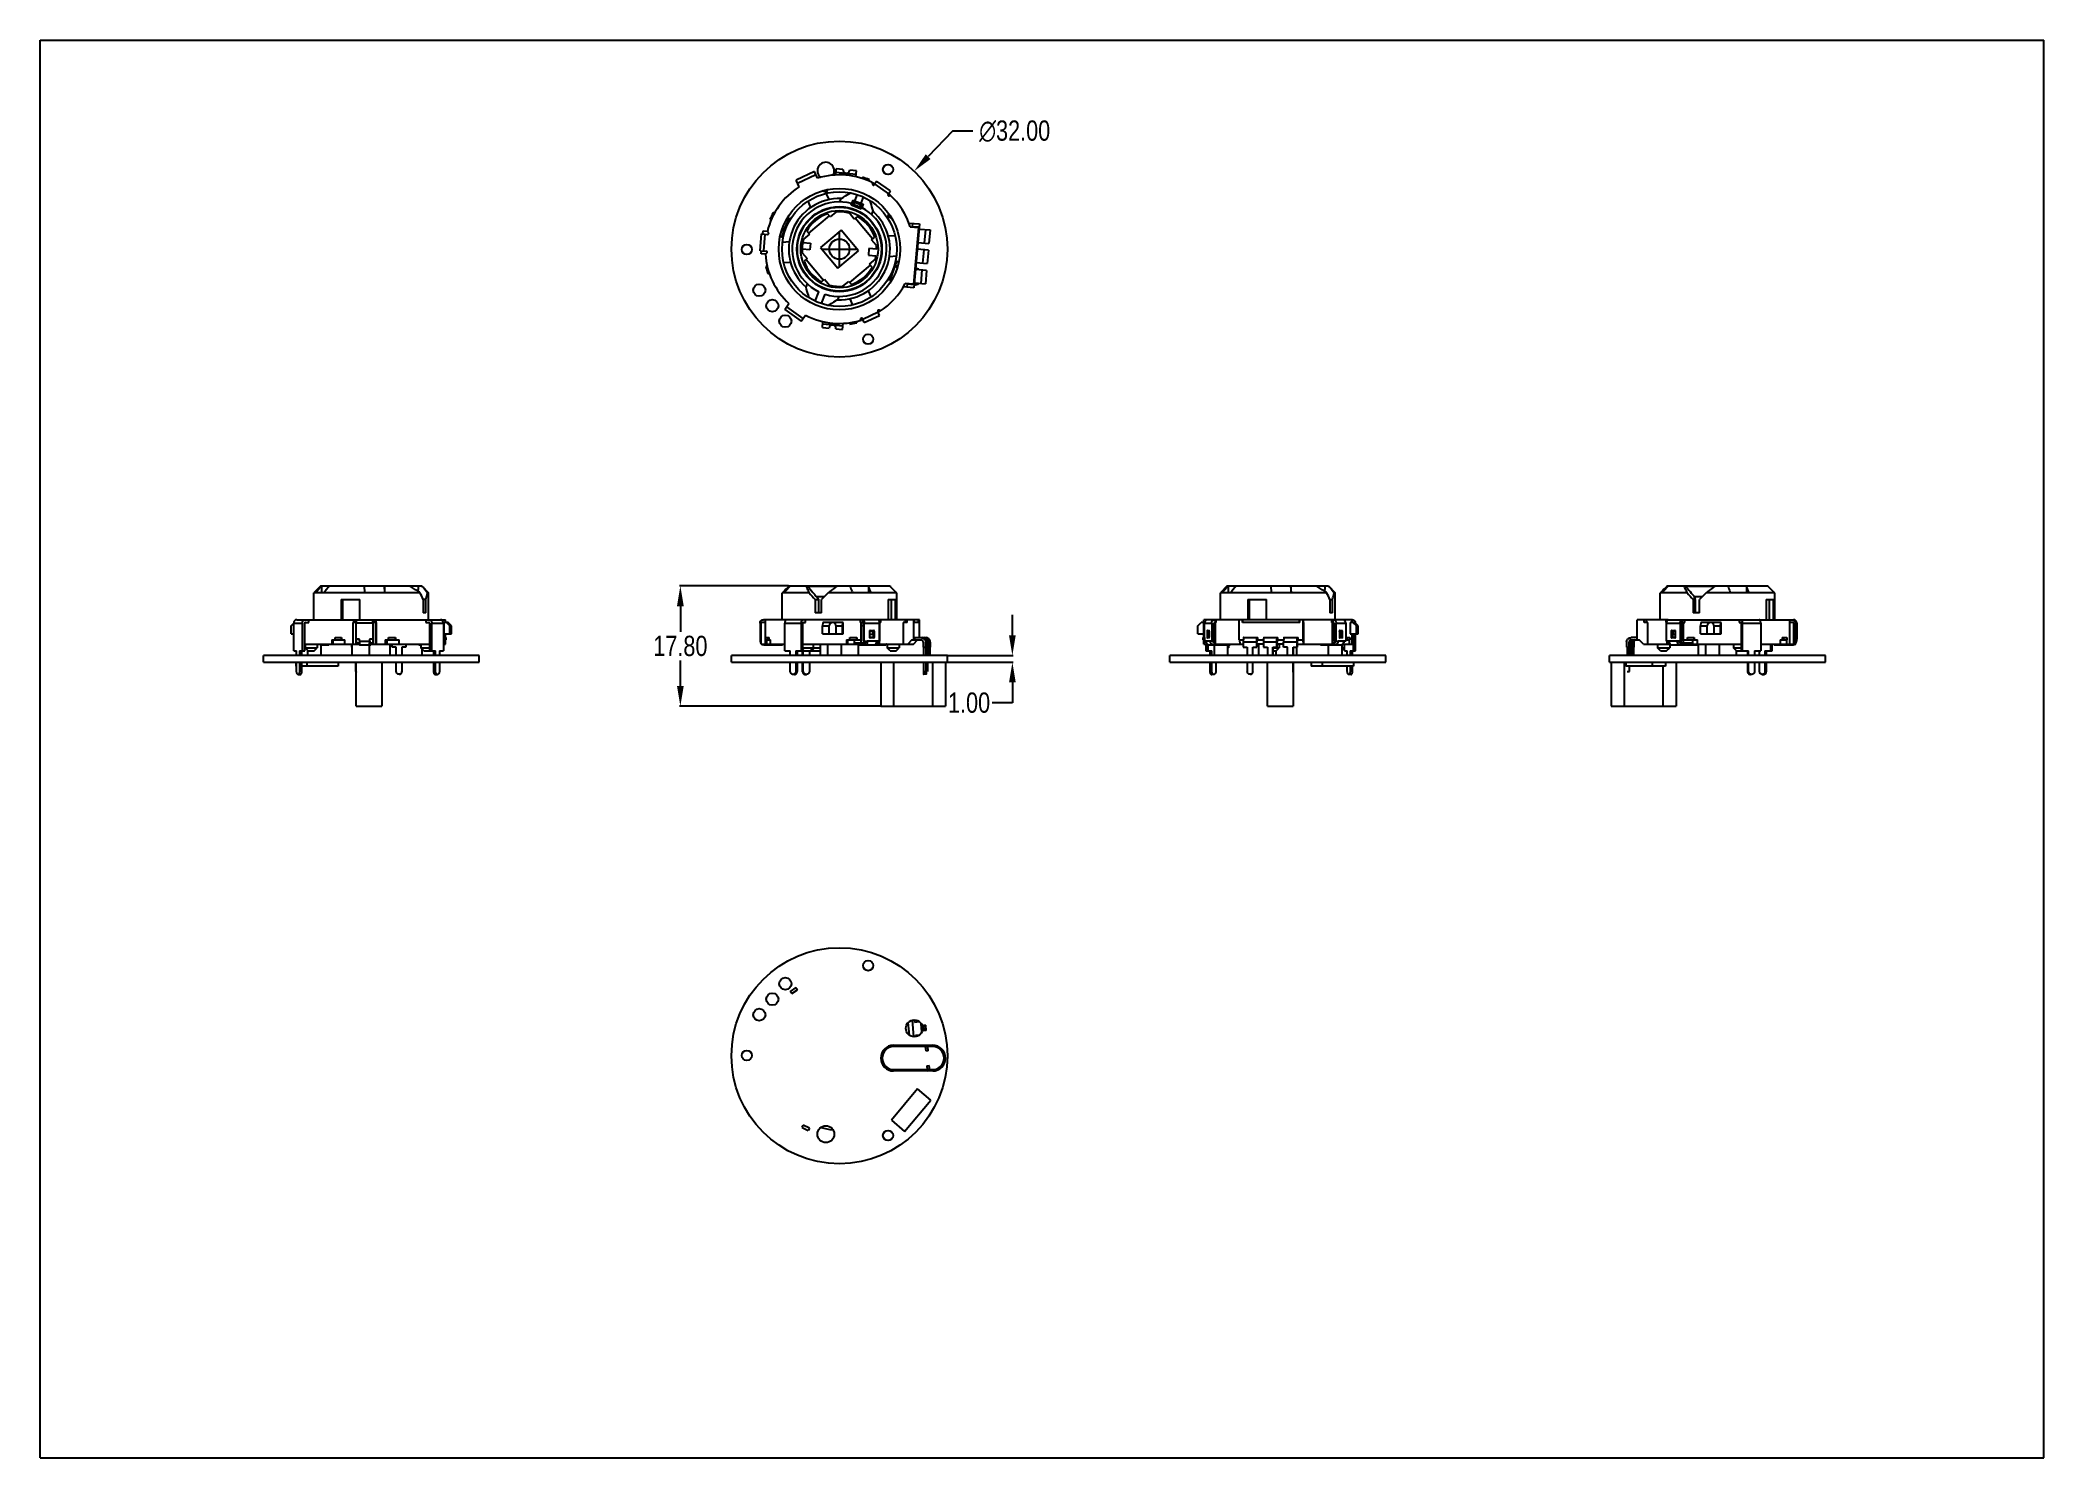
# Model space of a CAD drawing. Header units: millimetres. Extents: x 0 to 297, y 0 to 210.
import ezdxf

# ---------------------------------------------------------------- set-up
doc = ezdxf.new("R2010")
doc.units = ezdxf.units.MM
doc.header["$LTSCALE"] = 16.335
doc.header["$PDMODE"] = 3
doc.header["$PDSIZE"] = 0.3125
doc.layers.get('0').update_dxf_attribs({"linetype": 'CONTINUOUS'})
doc.layers.get('Defpoints').update_dxf_attribs({"linetype": 'CONTINUOUS'})
doc.styles.get("Standard").update_dxf_attribs({"font": 'txt', "width": 0.8})
doc.dimstyles.get("Standard").update_dxf_attribs({"dimtxt": 0.15625, "dimasz": 0.1875, "dimexe": 0.125, "dimexo": 0.0625, "dimtad": 0, "dimtih": 1, "dimtoh": 1, "dimdsep": 46, "dimtxsty": 'STANDARD', "dimblk": '_FILLED', "dimblk1": '_FILLED', "dimblk2": '_FILLED', "dimcen": 0.09, "dimazin": 2, "dimtp": 0.01, "dimtm": 0.01, "dimtfac": 1, "dimtofl": 0, "dimtmove": 0, "dimatfit": 3, "dimldrblk": '_FILLED', "dimfxl": 1, "dimtolj": 1, "dimarcsym": 0})

msp = doc.modelspace()

# ---------------------------------------------------------------- blocks, each defined once
blk = doc.blocks.new('_FILLED')
at = {"color": 0, "linetype": 'ByBlock'}
blk.add_solid([(0, 0), (-1, 0.167), (-1, -0.167)], dxfattribs=at)
blk = doc.blocks.new('*D1')
at = {"color": 3, "lineweight": -2}
for p, q in [((135.24, 196.5), (131.63, 192.74)), ((138.24, 196.5), (135.24, 196.5)), ((118.47, 176.36), (118.47, 181.71)), ((115.8, 179.04), (121.15, 179.04))]:
    blk.add_line(p, q, dxfattribs=at)
at = {"layer": 'Defpoints', "color": 0}
for p in [(129.55, 190.58), (107.39, 167.5)]:
    blk.add_point(p, dxfattribs=at)
at = {"color": 3, "lineweight": -2, "xscale": 3, "yscale": 3, "zscale": 3, "rotation": 226.1620560423915}
blk.add_blockref('_FILLED', (129.55, 190.58), dxfattribs=at)
at = {"color": 3, "insert": (144.46, 196.5), "char_height": 3, "attachment_point": 5}
blk.add_mtext('\\A1;∅32.00', dxfattribs=at)
blk = doc.blocks.new('*D2')
at = {"color": 3, "lineweight": -2}
for p, q in [((110.91, 129.15), (94.77, 129.15)), ((94.9, 126.15), (94.9, 122.37)), ((94.9, 114.35), (94.9, 118.12)), ((124.54, 111.35), (94.77, 111.35))]:
    blk.add_line(p, q, dxfattribs=at)
at = {"layer": 'Defpoints', "color": 0}
for p in [(110.97, 129.15), (94.9, 111.35), (124.6, 111.35)]:
    blk.add_point(p, dxfattribs=at)
at = {"color": 3, "lineweight": -2, "xscale": 3, "yscale": 3, "zscale": 3}
for p, rotation in [((94.9, 129.15), 90), ((94.9, 111.35), 270)]:
    blk.add_blockref('_FILLED', p, dxfattribs=dict(at, rotation=rotation))
at = {"color": 3, "insert": (94.9, 120.25), "char_height": 3, "attachment_point": 5}
blk.add_mtext('\\A1;17.80', dxfattribs=at)
blk = doc.blocks.new('*D3')
at = {"color": 3, "lineweight": -2}
for p, q in [((144.11, 121.85), (144.11, 124.85)), ((134.54, 118.85), (144.24, 118.85)), ((134.54, 117.85), (144.24, 117.85)), ((144.11, 114.85), (144.11, 111.85)), ((144.11, 111.85), (141.11, 111.85))]:
    blk.add_line(p, q, dxfattribs=at)
at = {"layer": 'Defpoints', "color": 0}
for p in [(134.47, 118.85), (134.47, 117.85), (144.11, 117.85)]:
    blk.add_point(p, dxfattribs=at)
at = {"color": 3, "lineweight": -2, "xscale": 3, "yscale": 3, "zscale": 3}
for p, rotation in [((144.11, 118.85), 270), ((144.11, 117.85), 90)]:
    blk.add_blockref('_FILLED', p, dxfattribs=dict(at, rotation=rotation))
at = {"color": 3, "insert": (137.69, 111.85), "char_height": 3, "attachment_point": 5}
blk.add_mtext('\\A1;1.00', dxfattribs=at)

# ---------------------------------------------------------------- dimensions: what is measured, and where the dimension line sits
dim = msp.add_diameter_dim_2p(p1=(107.391, 167.495), p2=(129.555, 190.577), dimstyle='STANDARD', override={"dimtxt": 3, "dimasz": 3, "dimzin": 0, "dimcen": 2.673, "dimclrd": 3, "dimclre": 3, "dimclrt": 3, "dimadec": 0, "dimazin": 0, "dimtp": 0, "dimtm": 0, "dimtzin": 0})
dim.commit()
dim.dimension.update_dxf_attribs({"geometry": '*D1', "text_midpoint": (144.465, 196.497), "dimtype": 163})
for base, p1, p2, picture, middle in [((94.897, 111.348), (110.973, 129.148), (124.601, 111.348), '*D2', (94.897, 120.248)), ((144.114, 117.848), (134.473, 118.848), (134.473, 117.848), '*D3', (137.689, 111.848))]:
    dim = msp.add_linear_dim(base=base, p1=p1, p2=p2, angle=90, dimstyle='STANDARD', override={"dimtxt": 3, "dimasz": 3, "dimzin": 0, "dimcen": 2.673, "dimclrd": 3, "dimclre": 3, "dimclrt": 3, "dimadec": 0, "dimazin": 0, "dimtp": 0, "dimtm": 0, "dimtzin": 0})
    dim.commit()
    dim.dimension.update_dxf_attribs({"geometry": picture, "text_midpoint": middle})

# ---------------------------------------------------------------- linework, layer by layer
at = {"color": 7, "linetype": 'Continuous'}
for p, q in [((0, 0), (0, 210)), ((0, 210), (297, 210)), ((297, 0), (297, 210)), ((114.768, 190.53), (112.049, 189.263)), ((115.227, 189.546), (114.768, 190.53)), ((117.928, 190.023), (118.007, 190.922)), ((117.963, 190.424), (120.952, 190.162)), ((119.003, 190.835), (118.007, 190.922)), ((120.995, 190.66), (119.999, 190.748)), ((120.917, 189.761), (120.995, 190.66)), ((112.508, 188.278), (112.049, 189.263)), ((112.26, 188.809), (114.979, 190.077)), ((116.534, 187.442), (115.986, 187.659)), ((116.934, 186.376), (116.53, 187.311)), ((116.696, 187.851), (116.534, 187.442)), ((121.915, 189.694), (121.897, 189.489)), ((122.868, 189.12), (122.887, 189.33)), ((123.322, 188.909), (123.368, 188.652)), ((123.494, 188.823), (123.373, 188.649)), ((123.494, 188.823), (123.699, 188.679)), ((123.638, 188.592), (123.988, 189.091)), ((123.701, 188.682), (125.749, 187.248)), ((126.035, 187.657), (123.988, 189.091)), ((125.686, 187.158), (126.035, 187.657)), ((125.747, 187.246), (125.952, 187.102)), ((108.866, 184.394), (108.648, 184.413)), ((113.776, 186.121), (114.18, 185.186)), ((117.08, 183.807), (116.694, 184.267)), ((117.949, 184.536), (117.08, 183.807)), ((118.558, 186.035), (118.755, 186.531)), ((120.673, 183.493), (119.944, 184.362)), ((120.198, 185.559), (120.493, 186.303)), ((121.686, 184.97), (120.198, 185.559)), ((120.42, 185.686), (120.272, 185.745)), ((120.419, 186.117), (120.51, 186.081)), ((120.437, 185.728), (120.551, 186.28)), ((120.493, 186.303), (121.98, 185.713)), ((121.422, 185.289), (120.609, 185.611)), ((120.721, 186.213), (120.613, 185.691)), ((120.68, 186.014), (121.646, 185.631)), ((120.772, 186.192), (121.135, 187.108)), ((121.474, 185.35), (121.753, 185.804)), ((121.759, 185.156), (121.611, 185.214)), ((121.922, 185.736), (121.627, 185.256)), ((121.98, 185.713), (121.686, 184.97)), ((121.701, 185.824), (122.065, 186.74)), ((121.816, 185.563), (121.907, 185.527)), ((123.403, 184.688), (123.206, 184.193)), ((125.644, 183.831), (125.803, 184.23)), ((125.83, 186.928), (125.952, 187.102)), ((125.835, 186.925), (126.092, 186.97)), ((106.708, 178.81), (106.926, 181.301)), ((106.926, 181.301), (107.832, 181.222)), ((107.125, 181.284), (107.165, 181.732)), ((107.165, 181.732), (107.794, 181.677)), ((107.424, 181.257), (107.206, 178.767)), ((107.96, 181.468), (107.792, 181.667)), ((108.179, 183.45), (108.389, 183.432)), ((110.799, 183.691), (111.248, 183.514)), ((114.016, 181.236), (113.147, 180.507)), ((113.63, 181.696), (114.016, 181.236)), ((116.952, 183.96), (113.887, 181.389)), ((118.719, 181.854), (115.655, 179.283)), ((121.29, 178.789), (118.719, 181.854)), ((121.133, 183.879), (120.673, 183.493)), ((123.397, 180.557), (120.826, 183.621)), ((126.197, 183.612), (125.644, 183.831)), ((128.771, 182.903), (130.343, 182.766)), ((128.959, 182.36), (130.198, 182.251)), ((129.303, 182.355), (129.347, 182.853)), ((130.299, 182.268), (129.303, 182.355)), ((130.198, 182.251), (129.461, 173.834)), ((130.343, 182.766), (129.515, 173.302)), ((130.278, 182.018), (131.921, 181.875)), ((131.1, 179.939), (131.274, 181.931)), ((131.921, 181.875), (131.747, 179.882)), ((106.708, 178.81), (107.614, 178.731)), ((106.868, 178.345), (106.908, 178.793)), ((107.498, 178.29), (106.868, 178.345)), ((107.497, 178.299), (107.697, 178.467)), ((110.142, 180.725), (109.691, 180.904)), ((111.049, 180.101), (110.032, 180.041)), ((114.096, 178.917), (112.948, 179.017)), ((112.973, 178.512), (113.702, 177.643)), ((113.035, 180.014), (114.183, 179.913)), ((114.183, 179.913), (114.096, 178.917)), ((115.655, 179.283), (118.226, 176.218)), ((118.226, 176.218), (121.29, 178.789)), ((122.85, 179.155), (122.763, 178.159)), ((123.998, 179.055), (122.85, 179.155)), ((123.244, 180.429), (123.704, 180.814)), ((123.973, 179.56), (123.244, 180.429)), ((126.737, 181.026), (125.72, 180.966)), ((131.66, 178.886), (130.016, 179.03)), ((130.103, 180.026), (131.747, 179.882)), ((130.838, 176.95), (131.012, 178.943)), ((131.66, 178.886), (131.486, 176.894)), ((107.779, 176.458), (107.569, 176.477)), ((107.863, 175.447), (108.081, 175.428)), ((110.209, 177.046), (111.225, 177.106)), ((113.702, 177.643), (113.242, 177.258)), ((113.548, 177.515), (116.12, 174.451)), ((119.994, 174.112), (123.058, 176.683)), ((122.763, 178.159), (123.911, 178.058)), ((122.93, 176.836), (123.798, 177.565)), ((123.315, 176.376), (122.93, 176.836)), ((125.897, 177.971), (126.913, 178.031)), ((126.001, 174.438), (126.737, 176.51)), ((126.737, 176.51), (127.034, 176.264)), ((126.902, 177.244), (126.785, 177.269)), ((126.874, 177.273), (126.8, 177.335)), ((126.802, 176.683), (126.935, 177.051)), ((127.082, 176.452), (126.802, 176.683)), ((126.803, 177.347), (127.255, 177.168)), ((131.398, 175.898), (129.755, 176.041)), ((129.842, 177.038), (131.486, 176.894)), ((130.577, 173.962), (130.751, 175.954)), ((131.398, 175.898), (131.224, 173.905)), ((113.543, 173.384), (113.739, 173.879)), ((114.881, 171.332), (115.435, 172.73)), ((115.811, 170.964), (116.365, 172.361)), ((115.813, 174.193), (116.273, 174.579)), ((116.273, 174.579), (117.002, 173.71)), ((118.997, 173.536), (119.865, 174.265)), ((119.865, 174.265), (120.251, 173.805)), ((123.169, 171.951), (122.765, 172.886)), ((126.146, 174.381), (125.698, 174.558)), ((129.515, 173.302), (127.943, 173.439)), ((129.461, 173.834), (128.222, 173.942)), ((128.519, 173.389), (128.562, 173.887)), ((128.562, 173.887), (129.559, 173.8)), ((129.58, 174.049), (131.224, 173.905)), ((110.371, 170.08), (110.994, 170.97)), ((110.371, 170.08), (112.828, 168.36)), ((113.115, 168.769), (110.658, 170.49)), ((118.387, 172.037), (118.191, 171.541)), ((120.011, 171.696), (120.415, 170.761)), ((124.212, 169.686), (121.946, 168.629)), ((124.424, 169.232), (124.166, 169.784)), ((124.438, 169.794), (124.211, 169.688)), ((124.438, 169.794), (124.348, 169.986)), ((124.599, 169.9), (124.353, 169.989)), ((112.828, 168.36), (113.451, 169.249)), ((115.95, 167.412), (116.029, 168.311)), ((115.95, 167.412), (116.946, 167.324)), ((118.982, 167.648), (115.994, 167.91)), ((117.942, 167.237), (118.939, 167.15)), ((118.939, 167.15), (119.017, 168.049)), ((120.03, 168.147), (120.012, 167.942)), ((121.032, 168.132), (121.051, 168.342)), ((121.623, 168.716), (121.534, 168.471)), ((121.629, 168.718), (121.719, 168.526)), ((121.945, 168.631), (121.719, 168.526)), ((122.158, 168.176), (121.9, 168.728)), ((122.158, 168.176), (124.424, 169.232)), ((41.594, 129.148), (40.594, 128.148)), ((40.594, 124.148), (40.594, 128.148)), ((56.319, 128.148), (40.594, 128.148)), ((41.594, 129.148), (56.589, 129.148)), ((41.754, 128.148), (41.754, 129.148)), ((48.029, 129.148), (48.089, 128.148)), ((51.024, 129.148), (51.024, 128.148)), ((51.084, 128.148), (51.024, 129.148)), ((56.594, 129.148), (57.594, 128.148)), ((57.594, 128.148), (57.425, 128.148)), ((57.594, 124.148), (57.594, 128.148)), ((109.973, 124.148), (109.973, 128.148)), ((113.995, 128.148), (109.973, 128.148)), ((110.122, 128.237), (110.032, 128.148)), ((110.973, 129.148), (110.973, 128.9)), ((110.973, 129.148), (125.973, 129.148)), ((118.048, 129.048), (113.82, 129.048)), ((126.973, 128.148), (116.784, 128.148)), ((122.765, 129.148), (122.765, 128.148)), ((125.897, 129.148), (125.935, 129.11)), ((125.973, 129.148), (125.973, 129.074)), ((126.973, 124.148), (126.973, 128.148)), ((175.965, 129.148), (174.965, 128.148)), ((190.69, 128.148), (174.965, 128.148)), ((174.965, 124.148), (174.965, 128.148)), ((175.965, 129.148), (190.96, 129.148)), ((176.125, 128.148), (176.125, 129.148)), ((182.401, 129.148), (182.461, 128.148)), ((185.395, 129.148), (185.395, 128.148)), ((185.455, 128.148), (185.395, 129.148)), ((190.965, 129.148), (191.965, 128.148)), ((191.965, 128.148), (191.796, 128.148)), ((191.965, 124.148), (191.965, 128.148)), ((240.104, 124.148), (240.104, 128.148)), ((244.126, 128.148), (240.104, 128.148)), ((240.253, 128.237), (240.163, 128.148)), ((241.104, 129.148), (241.104, 128.9)), ((241.104, 129.148), (256.104, 129.148)), ((248.179, 129.048), (243.951, 129.048)), ((257.104, 128.148), (246.915, 128.148)), ((252.896, 129.148), (252.896, 128.148)), ((256.028, 129.148), (256.067, 129.11)), ((256.104, 129.148), (256.104, 129.074)), ((257.104, 124.148), (257.104, 128.148)), ((44.616, 127.148), (44.616, 124.148)), ((44.616, 127.148), (47.405, 127.148)), ((44.862, 124.148), (44.862, 127.148)), ((47.405, 124.148), (47.405, 127.148)), ((56.798, 127.148), (56.798, 125.148)), ((57.166, 127.148), (56.798, 127.148)), ((57.166, 125.148), (56.798, 125.148)), ((57.166, 125.148), (57.166, 127.148)), ((114.881, 127.148), (115.435, 127.148)), ((114.881, 127.148), (114.881, 125.148)), ((115.811, 125.148), (114.881, 125.148)), ((116.195, 127.548), (115.081, 127.548)), ((115.435, 125.148), (115.435, 127.148)), ((115.811, 125.148), (115.811, 127.148)), ((125.698, 127.148), (126.803, 127.148)), ((125.698, 127.148), (125.698, 124.148)), ((126.184, 124.148), (126.184, 127.148)), ((126.803, 124.148), (126.803, 127.148)), ((178.988, 127.148), (181.776, 127.148)), ((178.988, 127.148), (178.988, 124.148)), ((179.233, 124.148), (179.233, 127.148)), ((181.776, 124.148), (181.776, 127.148)), ((191.169, 127.148), (191.538, 127.148)), ((191.169, 127.148), (191.169, 125.148)), ((191.538, 125.148), (191.169, 125.148)), ((191.538, 125.148), (191.538, 127.148)), ((245.375, 127.148), (245.012, 127.148)), ((245.012, 127.148), (245.012, 125.148)), ((245.942, 125.148), (245.012, 125.148)), ((245.375, 127.148), (245.096, 127.448)), ((245.096, 127.448), (245.297, 127.448)), ((246.326, 127.548), (245.21, 127.548)), ((245.297, 127.232), (245.297, 127.448)), ((245.375, 125.148), (245.375, 127.148)), ((245.942, 125.148), (245.942, 127.148)), ((255.829, 127.148), (256.934, 127.148)), ((255.829, 127.148), (255.829, 124.148)), ((256.315, 124.148), (256.315, 127.148)), ((256.934, 124.148), (256.934, 127.148)), ((37.208, 123.248), (37.6, 123.641)), ((37.208, 122.048), (37.208, 123.248)), ((37.208, 122.048), (37.6, 122.048)), ((37.6, 119.548), (37.6, 123.648)), ((37.6, 123.648), (38.868, 123.648)), ((38.053, 124.148), (60.094, 124.148)), ((38.868, 123.648), (38.868, 119.548)), ((39.23, 119.548), (39.23, 123.648)), ((39.321, 123.748), (39.852, 123.748)), ((39.852, 123.748), (39.852, 124.148)), ((46.398, 120.548), (46.398, 123.748)), ((46.83, 123.748), (46.398, 123.748)), ((46.463, 124.148), (46.463, 123.748)), ((46.663, 123.748), (46.663, 124.148)), ((46.829, 121.282), (46.829, 123.648)), ((49.32, 123.648), (46.829, 123.648)), ((49.32, 123.648), (49.32, 121.282)), ((49.337, 123.748), (49.337, 120.548)), ((49.84, 123.748), (49.337, 123.748)), ((49.399, 123.748), (49.399, 124.148)), ((49.663, 124.148), (49.663, 123.748)), ((49.785, 120.548), (49.785, 123.748)), ((49.831, 123.748), (49.831, 124.148)), ((49.84, 120.548), (49.84, 123.748)), ((57.16, 124.148), (57.16, 123.748)), ((57.16, 123.748), (57.64, 123.748)), ((57.722, 123.648), (57.722, 119.548)), ((58.05, 123.648), (59.771, 123.648)), ((58.05, 119.548), (58.05, 123.648)), ((59.771, 123.648), (59.771, 119.548)), ((60.482, 123.748), (59.819, 123.748)), ((59.819, 123.748), (59.819, 122.048)), ((59.819, 122.048), (60.98, 122.048)), ((60.094, 123.748), (60.094, 124.148)), ((60.094, 120.548), (60.094, 122.048)), ((60.22, 123.748), (60.718, 123.248)), ((60.349, 123.746), (60.351, 123.748)), ((60.98, 123.248), (60.482, 123.748)), ((60.718, 123.248), (60.806, 123.248)), ((60.718, 122.048), (60.718, 123.248)), ((60.806, 122.048), (60.806, 123.248)), ((60.893, 123.248), (60.98, 123.248)), ((60.893, 123.248), (60.893, 122.048)), ((60.98, 122.048), (60.98, 123.248)), ((106.708, 123.648), (106.708, 121.282)), ((106.868, 120.548), (106.868, 123.748)), ((107.498, 123.748), (106.868, 123.748)), ((130.343, 124.148), (107.206, 124.148)), ((107.498, 120.548), (107.497, 124.148)), ((110.371, 119.548), (110.371, 123.648)), ((110.371, 123.648), (112.828, 123.648)), ((112.828, 123.648), (112.828, 119.548)), ((113.058, 119.548), (113.058, 123.648)), ((113.115, 123.748), (113.451, 123.748)), ((113.451, 123.748), (113.451, 124.148)), ((115.994, 123.748), (115.95, 123.248)), ((115.95, 123.248), (116.946, 123.248)), ((115.95, 122.048), (115.95, 123.248)), ((115.95, 122.048), (119.017, 122.048)), ((119.017, 123.748), (115.994, 123.748)), ((116.946, 122.048), (116.946, 123.248)), ((117.944, 123.292), (117.942, 123.248)), ((117.942, 123.248), (118.939, 123.248)), ((117.942, 123.248), (117.942, 122.048)), ((118.939, 123.248), (118.982, 123.748)), ((118.939, 122.048), (118.939, 123.248)), ((119.017, 122.048), (119.017, 123.748)), ((121.534, 124.148), (121.534, 123.748)), ((121.534, 123.748), (121.946, 123.748)), ((121.623, 123.748), (121.623, 124.148)), ((121.719, 120.748), (121.719, 123.748)), ((121.989, 123.248), (121.719, 123.248)), ((121.9, 124.148), (121.9, 123.748)), ((121.989, 123.648), (121.989, 120.982)), ((122.158, 123.648), (124.424, 123.648)), ((122.158, 120.982), (122.158, 123.648)), ((122.928, 122.448), (123.395, 122.448)), ((122.928, 122.448), (122.928, 121.548)), ((123.48, 121.948), (122.928, 121.948)), ((123.019, 122.548), (123.563, 122.548)), ((123.395, 122.448), (123.48, 121.948)), ((123.48, 121.948), (123.48, 121.548)), ((123.653, 122.448), (123.484, 122.448)), ((123.484, 122.448), (123.484, 121.548)), ((123.653, 121.548), (123.653, 122.448)), ((124.353, 124.148), (124.353, 124.017)), ((124.599, 123.748), (124.418, 123.748)), ((124.424, 123.648), (124.424, 120.982)), ((124.424, 123.304), (124.438, 123.248)), ((124.438, 123.248), (124.424, 123.248)), ((124.438, 120.548), (124.438, 123.748)), ((124.599, 123.748), (124.599, 124.148)), ((128.519, 123.748), (127.943, 123.748)), ((127.943, 123.748), (127.943, 120.548)), ((128.222, 124.148), (128.222, 123.748)), ((128.519, 123.748), (128.519, 124.148)), ((129.515, 121.148), (129.515, 124.148)), ((129.559, 123.748), (129.559, 124.148)), ((130.299, 123.748), (129.559, 123.748)), ((130.198, 123.748), (130.198, 124.148)), ((130.299, 123.748), (130.299, 124.148)), ((130.343, 121.498), (130.343, 124.148)), ((171.579, 123.248), (172.078, 123.748)), ((171.579, 122.048), (171.579, 123.248)), ((171.579, 122.048), (172.479, 122.048)), ((172.479, 123.748), (172.078, 123.748)), ((194.507, 124.148), (172.465, 124.148)), ((172.465, 123.748), (172.465, 124.148)), ((172.465, 121.498), (172.465, 122.048)), ((172.479, 122.048), (172.479, 123.748)), ((172.605, 123.648), (173.662, 123.648)), ((172.605, 120.982), (172.605, 123.648)), ((172.9, 124.148), (172.9, 124.113)), ((173.302, 122.448), (172.964, 122.448)), ((172.964, 122.448), (172.964, 121.548)), ((173.007, 122.548), (173.26, 122.548)), ((173.26, 121.948), (173.302, 122.066)), ((173.302, 121.948), (173.26, 121.948)), ((173.26, 121.548), (173.26, 121.948)), ((173.302, 121.548), (173.302, 122.448)), ((173.662, 123.648), (173.662, 120.982)), ((174.024, 120.982), (174.024, 123.648)), ((174.223, 123.248), (174.024, 123.248)), ((174.115, 123.748), (174.329, 123.748)), ((174.214, 123.748), (174.214, 124.148)), ((174.223, 120.548), (174.223, 123.748)), ((174.329, 123.748), (174.329, 124.148)), ((177.731, 121.148), (177.731, 124.148)), ((178.229, 123.748), (178.229, 124.148)), ((186.697, 123.748), (178.229, 123.748)), ((178.263, 123.748), (178.263, 124.148)), ((186.681, 123.748), (186.681, 124.148)), ((186.697, 123.748), (186.697, 124.148)), ((187.195, 121.148), (187.195, 124.148)), ((187.282, 123.748), (187.282, 124.148)), ((187.332, 123.748), (187.282, 123.748)), ((187.332, 120.548), (187.332, 123.748)), ((191.399, 124.148), (191.399, 123.748)), ((191.531, 123.748), (191.399, 123.748)), ((191.531, 123.748), (191.531, 120.548)), ((191.759, 123.248), (191.531, 123.248)), ((191.534, 123.748), (191.677, 123.748)), ((191.588, 124.148), (191.588, 123.748)), ((191.759, 123.648), (191.759, 120.982)), ((192.087, 123.648), (193.521, 123.648)), ((192.087, 120.982), (192.087, 123.648)), ((192.574, 122.448), (192.592, 122.448)), ((192.574, 122.448), (192.574, 121.548)), ((192.756, 121.948), (192.574, 121.948)), ((192.756, 121.948), (192.592, 122.448)), ((192.631, 122.548), (192.976, 122.548)), ((193.033, 122.448), (192.705, 122.448)), ((192.705, 122.448), (192.705, 122.104)), ((192.756, 121.548), (192.756, 121.948)), ((193.033, 121.548), (193.033, 122.448)), ((193.339, 124.06), (193.339, 124.148)), ((193.521, 123.648), (193.521, 120.982)), ((194.853, 123.748), (194.19, 123.748)), ((194.19, 123.748), (194.19, 122.048)), ((194.19, 122.048), (195.351, 122.048)), ((194.465, 123.748), (194.465, 124.148)), ((194.465, 120.548), (194.465, 122.048)), ((194.592, 123.748), (195.09, 123.248)), ((194.597, 122.048), (194.597, 119.548)), ((194.72, 123.746), (194.722, 123.748)), ((195.351, 123.248), (194.853, 123.748)), ((194.96, 123.641), (194.96, 123.648)), ((194.96, 119.548), (194.96, 122.048)), ((195.09, 123.248), (195.177, 123.248)), ((195.09, 122.048), (195.09, 123.248)), ((195.177, 122.048), (195.177, 123.248)), ((195.264, 123.248), (195.351, 123.248)), ((195.264, 123.248), (195.264, 122.048)), ((195.351, 122.048), (195.351, 123.248)), ((236.734, 121.148), (236.734, 124.148)), ((241.3, 124.148), (236.734, 124.148)), ((237.73, 123.748), (237.73, 124.148)), ((238.306, 123.748), (237.73, 123.748)), ((237.773, 123.748), (237.773, 124.148)), ((238.118, 123.748), (238.118, 124.148)), ((238.306, 120.548), (238.306, 123.748)), ((240.985, 124.148), (240.985, 123.748)), ((241.049, 123.748), (240.985, 123.748)), ((241.041, 120.982), (241.041, 123.648)), ((241.041, 123.648), (243.089, 123.648)), ((241.242, 124.123), (241.242, 124.148)), ((241.328, 124.148), (259.87, 124.148)), ((241.967, 122.448), (241.737, 122.448)), ((241.737, 122.448), (241.737, 121.548)), ((241.819, 122.548), (242.311, 122.548)), ((242.067, 122.448), (241.952, 121.948)), ((242.393, 121.948), (241.952, 121.948)), ((241.952, 121.948), (241.952, 121.548)), ((241.967, 122.013), (241.967, 122.448)), ((242.067, 122.448), (242.393, 122.448)), ((242.393, 121.548), (242.393, 122.448)), ((243.089, 123.648), (243.089, 120.982)), ((243.318, 120.982), (243.318, 123.648)), ((243.582, 123.248), (243.318, 123.248)), ((243.376, 123.748), (243.754, 123.748)), ((243.438, 123.748), (243.438, 124.148)), ((243.582, 120.748), (243.582, 123.748)), ((243.709, 124.148), (243.709, 123.748)), ((243.754, 123.748), (243.754, 124.148)), ((246.125, 123.748), (246.081, 123.248)), ((246.081, 123.248), (247.077, 123.248)), ((246.081, 122.048), (246.081, 123.248)), ((246.081, 122.048), (249.148, 122.048)), ((249.148, 123.748), (246.125, 123.748)), ((247.077, 122.048), (247.077, 123.248)), ((248.075, 123.292), (248.074, 123.248)), ((248.074, 123.248), (249.07, 123.248)), ((248.074, 123.248), (248.074, 122.048)), ((249.07, 123.248), (249.113, 123.748)), ((249.07, 122.048), (249.07, 123.248)), ((249.148, 122.048), (249.148, 123.748)), ((251.85, 124.148), (251.85, 123.748)), ((251.85, 123.748), (252.097, 123.748)), ((252.14, 123.648), (252.14, 119.548)), ((252.309, 123.648), (255.028, 123.648)), ((252.309, 119.548), (252.309, 123.648)), ((255.028, 123.648), (255.028, 119.548)), ((259.951, 123.748), (259.282, 123.748)), ((259.282, 123.748), (259.282, 120.548)), ((259.284, 124.148), (259.284, 123.748)), ((259.912, 120.548), (259.912, 123.748)), ((259.951, 120.548), (259.951, 123.748)), ((260.368, 123.648), (260.15, 123.648)), ((260.15, 121.282), (260.15, 123.648)), ((260.368, 123.648), (260.368, 121.282)), ((33.094, 117.848), (33.094, 118.848)), ((65.094, 118.848), (33.094, 118.848)), ((37.6, 119.548), (38.022, 119.548)), ((38.022, 118.848), (38.022, 119.548)), ((38.445, 119.548), (38.445, 118.848)), ((38.445, 119.548), (39.23, 119.548)), ((38.807, 118.848), (38.807, 119.548)), ((39.23, 120.548), (47.345, 120.548)), ((39.275, 120.548), (39.275, 119.998)), ((39.725, 119.548), (39.275, 119.998)), ((39.275, 119.998), (41.075, 119.998)), ((39.626, 119.647), (39.626, 118.848)), ((39.725, 119.548), (40.625, 119.548)), ((40.625, 119.548), (41.075, 119.998)), ((41.075, 120.548), (41.075, 119.998)), ((41.626, 120.548), (41.626, 118.848)), ((41.626, 120.448), (42.785, 120.448)), ((42.785, 120.548), (42.785, 120.448)), ((43.259, 121.148), (43.259, 120.548)), ((43.259, 121.148), (45.183, 121.148)), ((43.451, 120.548), (43.451, 121.148)), ((43.717, 121.148), (43.717, 121.498)), ((43.717, 121.498), (44.699, 121.498)), ((44.68, 121.498), (44.68, 121.148)), ((44.699, 121.148), (44.699, 121.498)), ((45.183, 120.548), (45.183, 121.148)), ((46.225, 120.062), (46.225, 120.548)), ((46.276, 120.062), (46.225, 120.062)), ((46.276, 118.848), (46.276, 120.548)), ((47.327, 121.282), (46.829, 121.282)), ((46.847, 120.548), (46.847, 121.282)), ((46.873, 121.282), (46.873, 120.748)), ((46.873, 120.748), (47.331, 120.748)), ((47.143, 120.748), (47.143, 120.548)), ((47.327, 120.948), (47.327, 121.282)), ((47.327, 120.948), (48.822, 120.948)), ((47.371, 120.448), (49.041, 120.448)), ((48.822, 121.282), (48.822, 120.948)), ((49.337, 121.282), (48.822, 121.282)), ((48.848, 118.848), (48.848, 120.448)), ((48.856, 120.948), (48.856, 121.282)), ((48.865, 120.848), (48.865, 120.748)), ((48.865, 120.748), (49.337, 120.748)), ((49.038, 120.448), (49.038, 120.748)), ((49.041, 120.748), (49.041, 120.448)), ((49.041, 120.548), (57.722, 120.548)), ((51.16, 121.148), (51.16, 120.548)), ((51.16, 121.148), (53.221, 121.148)), ((51.42, 120.548), (51.42, 121.148)), ((51.654, 121.148), (51.654, 121.498)), ((51.654, 121.498), (52.702, 121.498)), ((51.912, 118.848), (51.912, 120.548)), ((52.202, 120.062), (52.202, 120.548)), ((52.8, 120.062), (52.202, 120.062)), ((52.683, 121.498), (52.683, 121.148)), ((52.702, 121.148), (52.702, 121.498)), ((52.8, 118.848), (52.8, 120.062)), ((53.221, 120.548), (53.221, 121.148)), ((54.225, 120.062), (53.597, 120.062)), ((53.597, 120.062), (53.597, 118.848)), ((53.627, 120.062), (53.627, 118.848)), ((54.194, 120.548), (54.194, 120.062)), ((54.225, 120.548), (54.225, 120.062)), ((56.154, 120.548), (56.154, 120.448)), ((56.154, 120.448), (56.41, 120.448)), ((56.41, 120.548), (56.41, 119.998)), ((56.86, 119.548), (56.41, 119.998)), ((56.41, 119.998), (57.722, 119.998)), ((56.562, 119.846), (56.562, 118.848)), ((56.86, 119.548), (58.623, 119.548)), ((58.296, 119.548), (58.296, 118.848)), ((58.623, 118.848), (58.623, 119.548)), ((59.197, 119.548), (59.771, 119.548)), ((59.197, 119.548), (59.197, 118.848)), ((59.771, 120.548), (60.094, 120.548)), ((60.094, 121.498), (60.188, 121.498)), ((60.094, 121.148), (60.188, 121.148)), ((60.188, 121.148), (60.188, 121.498)), ((65.094, 117.848), (65.094, 118.848)), ((102.473, 117.848), (102.473, 118.848)), ((134.473, 118.848), (102.473, 118.848)), ((106.868, 121.282), (106.708, 121.282)), ((106.752, 121.282), (106.752, 120.948)), ((106.868, 120.548), (110.371, 120.548)), ((107.25, 120.448), (110.041, 120.448)), ((107.569, 121.498), (108.081, 121.498)), ((107.569, 121.148), (107.569, 121.498)), ((107.569, 121.148), (108.276, 121.148)), ((107.669, 121.148), (107.669, 120.548)), ((107.863, 121.498), (107.863, 121.148)), ((108.081, 121.148), (108.081, 121.498)), ((108.276, 120.548), (108.276, 121.148)), ((109.225, 120.448), (109.225, 120.548)), ((110.041, 120.548), (110.041, 120.448)), ((110.371, 119.548), (111.19, 119.548)), ((111.19, 118.848), (111.19, 119.548)), ((112.009, 119.548), (113.124, 119.548)), ((112.009, 119.548), (112.009, 118.848)), ((112.238, 118.848), (112.238, 119.548)), ((112.955, 119.548), (112.955, 118.848)), ((113.058, 120.548), (121.365, 120.548)), ((113.058, 119.998), (115.655, 119.998)), ((113.253, 119.548), (113.058, 119.743)), ((113.124, 118.848), (113.124, 119.548)), ((113.253, 119.548), (115.651, 119.548)), ((114.031, 119.548), (114.031, 118.848)), ((114.153, 119.548), (114.603, 119.998)), ((114.752, 119.548), (114.452, 119.848)), ((114.603, 120.548), (114.603, 119.998)), ((115.655, 118.848), (115.655, 120.548)), ((116.732, 120.548), (116.732, 118.848)), ((118.732, 120.548), (118.732, 118.848)), ((119.522, 121.148), (121.719, 121.148)), ((119.522, 121.148), (119.522, 120.548)), ((119.71, 120.548), (119.71, 121.148)), ((120.012, 121.498), (121.051, 121.498)), ((120.012, 121.148), (120.012, 121.498)), ((120.706, 120.548), (120.706, 121.148)), ((120.706, 120.748), (122.399, 120.748)), ((121.032, 121.498), (121.032, 121.148)), ((121.051, 121.148), (121.051, 121.498)), ((121.29, 118.848), (121.29, 120.548)), ((121.365, 120.748), (121.365, 120.448)), ((121.365, 120.448), (125.339, 120.448)), ((121.435, 120.748), (121.435, 120.448)), ((121.989, 120.982), (122.611, 120.982)), ((122.399, 120.748), (122.398, 120.848)), ((122.442, 120.982), (122.442, 120.948)), ((122.611, 120.948), (122.611, 120.982)), ((123.97, 120.948), (122.611, 120.948)), ((122.928, 121.548), (123.48, 121.548)), ((123.563, 121.448), (123.019, 121.448)), ((123.484, 121.548), (123.653, 121.548)), ((123.883, 120.548), (129.446, 120.548)), ((123.951, 120.748), (124.438, 120.748)), ((124.424, 120.982), (123.97, 120.982)), ((123.97, 120.982), (123.97, 120.948)), ((124.03, 120.548), (124.03, 120.448)), ((125.542, 120.548), (125.542, 119.998)), ((125.542, 119.998), (127.342, 119.998)), ((125.992, 119.548), (125.542, 119.998)), ((125.992, 119.548), (126.892, 119.548)), ((126.892, 119.548), (127.342, 119.998)), ((127.342, 120.548), (127.342, 119.998)), ((129.216, 121.148), (128.618, 120.548)), ((129.216, 121.148), (130.577, 121.148)), ((129.446, 120.548), (130.044, 121.148)), ((129.58, 121.498), (131.274, 121.498)), ((129.58, 121.498), (129.58, 121.148)), ((130.875, 120.848), (130.875, 120.062)), ((130.875, 120.062), (131.276, 120.062)), ((130.928, 120.062), (130.928, 118.848)), ((131.398, 120.848), (131.224, 120.848)), ((131.224, 120.848), (131.224, 120.062)), ((131.276, 120.062), (131.276, 118.848)), ((131.346, 120.062), (131.538, 120.062)), ((131.346, 118.848), (131.346, 120.062)), ((131.398, 120.062), (131.398, 120.848)), ((131.66, 120.848), (131.486, 120.848)), ((131.486, 120.848), (131.486, 120.062)), ((131.538, 120.062), (131.538, 118.848)), ((131.608, 120.062), (131.799, 120.062)), ((131.608, 118.848), (131.608, 120.062)), ((131.66, 120.062), (131.66, 120.848)), ((131.921, 120.848), (131.747, 120.848)), ((131.747, 120.062), (131.747, 120.848)), ((131.799, 118.848), (131.799, 120.062)), ((131.921, 120.062), (131.869, 120.062)), ((131.869, 120.062), (131.869, 118.848)), ((131.921, 120.848), (131.921, 120.062)), ((134.473, 117.848), (134.473, 118.848)), ((199.465, 118.848), (167.465, 118.848)), ((167.465, 117.848), (167.465, 118.848)), ((172.371, 121.498), (172.605, 121.498)), ((172.371, 121.148), (172.371, 121.498)), ((172.371, 121.148), (172.605, 121.148)), ((172.465, 120.548), (172.465, 121.148)), ((172.465, 120.548), (173.004, 120.548)), ((172.515, 121.148), (172.515, 120.548)), ((172.562, 121.498), (172.562, 121.148)), ((172.816, 120.982), (172.605, 120.982)), ((172.789, 120.548), (172.789, 119.548)), ((172.789, 119.548), (173.69, 119.548)), ((172.816, 120.948), (172.816, 120.982)), ((173.45, 120.948), (172.816, 120.948)), ((172.964, 121.548), (173.302, 121.548)), ((173.26, 121.448), (173.007, 121.448)), ((173.116, 119.548), (173.116, 120.482)), ((173.27, 120.448), (176.405, 120.448)), ((173.362, 119.548), (173.362, 118.848)), ((174.024, 120.982), (173.45, 120.982)), ((173.45, 120.982), (173.45, 120.948)), ((173.69, 118.848), (173.69, 119.548)), ((173.813, 120.948), (173.813, 120.982)), ((173.906, 120.848), (173.906, 120.748)), ((173.906, 120.748), (174.223, 120.748)), ((173.998, 120.448), (173.998, 118.848)), ((174.223, 120.548), (178.334, 120.548)), ((175.972, 120.448), (175.972, 120.548)), ((175.998, 120.448), (175.998, 118.848)), ((175.998, 119.998), (176.15, 119.998)), ((175.998, 119.846), (176.15, 119.998)), ((176.15, 120.448), (176.15, 119.998)), ((176.406, 120.548), (176.406, 120.448)), ((177.731, 121.148), (178.341, 121.148)), ((177.757, 121.148), (177.809, 120.548)), ((180.327, 120.848), (178.334, 120.848)), ((178.334, 120.848), (178.334, 120.062)), ((178.334, 120.062), (178.932, 120.062)), ((178.391, 121.498), (180.471, 121.498)), ((178.932, 120.062), (178.932, 118.848)), ((179.729, 120.062), (180.357, 120.062)), ((179.729, 118.848), (179.729, 120.062)), ((179.76, 118.848), (179.76, 120.062)), ((180.327, 120.062), (180.327, 120.848)), ((180.357, 120.062), (180.357, 120.848)), ((181.323, 120.548), (180.357, 120.548)), ((180.383, 121.148), (181.33, 121.148)), ((180.471, 121.148), (180.471, 121.498)), ((180.648, 118.848), (180.648, 120.548)), ((183.315, 120.848), (181.323, 120.848)), ((181.323, 120.848), (181.323, 120.062)), ((181.323, 120.062), (181.921, 120.062)), ((181.38, 121.498), (183.459, 121.498)), ((181.868, 120.062), (181.868, 119.998)), ((181.868, 119.998), (181.921, 119.998)), ((181.921, 119.946), (181.868, 119.998)), ((181.921, 120.062), (181.921, 118.848)), ((182.718, 120.062), (183.346, 120.062)), ((182.718, 118.848), (182.718, 120.062)), ((182.748, 118.848), (182.748, 120.062)), ((182.748, 119.998), (183.668, 119.998)), ((182.748, 119.548), (183.218, 119.548)), ((183.218, 119.548), (183.668, 119.998)), ((183.219, 118.848), (183.219, 119.548)), ((183.315, 120.062), (183.315, 120.848)), ((183.346, 120.062), (183.346, 120.848)), ((184.312, 120.548), (183.346, 120.548)), ((183.372, 121.148), (184.318, 121.148)), ((183.459, 121.148), (183.459, 121.498)), ((183.668, 120.548), (183.668, 119.998)), ((186.304, 120.848), (184.312, 120.848)), ((184.312, 120.062), (184.312, 120.848)), ((184.909, 120.062), (184.312, 120.062)), ((184.368, 121.498), (186.448, 121.498)), ((184.909, 118.848), (184.909, 120.062)), ((185.706, 120.062), (186.334, 120.062)), ((185.706, 120.062), (185.706, 118.848)), ((185.737, 118.848), (185.737, 120.062)), ((186.283, 118.848), (186.283, 120.062)), ((186.304, 120.848), (186.304, 120.062)), ((186.334, 120.062), (186.334, 120.848)), ((186.334, 120.548), (191.531, 120.548)), ((186.361, 121.148), (187.221, 121.148)), ((186.448, 121.148), (186.448, 121.498)), ((187.273, 120.548), (187.221, 121.148)), ((189.774, 120.548), (189.774, 120.448)), ((189.774, 120.448), (192.824, 120.448)), ((190.094, 120.548), (190.094, 120.448)), ((190.933, 120.448), (190.933, 118.848)), ((191.531, 120.748), (191.962, 120.748)), ((191.759, 120.982), (192.373, 120.982)), ((191.962, 120.748), (191.962, 120.848)), ((192.046, 120.982), (192.046, 120.948)), ((192.373, 120.948), (192.373, 120.982)), ((193.234, 120.948), (192.373, 120.948)), ((192.574, 121.548), (193.033, 121.548)), ((192.976, 121.448), (192.631, 121.448)), ((192.933, 120.467), (192.933, 118.848)), ((192.933, 119.998), (193.284, 119.998)), ((192.933, 119.647), (193.284, 119.998)), ((193.064, 120.548), (194.465, 120.548)), ((193.196, 120.748), (193.252, 120.748)), ((193.521, 120.982), (193.234, 120.982)), ((193.234, 120.982), (193.234, 120.948)), ((193.252, 120.982), (193.252, 120.748)), ((193.284, 120.548), (193.284, 119.998)), ((193.329, 119.548), (193.329, 120.548)), ((193.329, 119.548), (193.752, 119.548)), ((193.521, 121.148), (194.123, 121.148)), ((193.549, 121.498), (194.123, 121.498)), ((193.549, 121.498), (193.549, 121.148)), ((193.752, 118.848), (193.752, 119.548)), ((193.759, 121.148), (193.759, 121.498)), ((194.066, 120.548), (194.066, 121.148)), ((194.123, 121.498), (194.123, 121.148)), ((194.175, 119.548), (194.96, 119.548)), ((194.175, 119.548), (194.175, 118.848)), ((194.537, 118.848), (194.537, 119.548)), ((199.465, 117.848), (199.465, 118.848)), ((232.604, 117.848), (232.604, 118.848)), ((264.604, 118.848), (232.604, 118.848)), ((235.155, 120.848), (235.155, 120.062)), ((235.155, 120.062), (235.556, 120.062)), ((235.208, 120.062), (235.208, 118.848)), ((235.504, 120.062), (235.504, 120.848)), ((235.678, 120.848), (235.504, 120.848)), ((235.556, 118.848), (235.556, 120.062)), ((235.626, 120.062), (235.626, 118.848)), ((235.626, 120.062), (235.818, 120.062)), ((235.678, 120.848), (235.678, 120.062)), ((235.765, 120.062), (235.765, 120.848)), ((235.94, 120.848), (235.765, 120.848)), ((236.734, 121.498), (235.803, 121.498)), ((235.803, 121.148), (237.033, 121.148)), ((235.818, 118.848), (235.818, 120.062)), ((235.887, 120.062), (235.887, 118.848)), ((235.887, 120.062), (236.079, 120.062)), ((235.94, 120.848), (235.94, 120.062)), ((236.027, 120.062), (236.027, 120.848)), ((236.201, 120.848), (236.027, 120.848)), ((236.079, 118.848), (236.079, 120.062)), ((236.149, 120.062), (236.149, 118.848)), ((236.201, 120.062), (236.149, 120.062)), ((236.201, 120.848), (236.201, 120.062)), ((237.63, 120.548), (237.033, 121.148)), ((237.63, 120.548), (241.569, 120.548)), ((239.734, 120.548), (239.734, 119.998)), ((240.184, 119.548), (239.734, 119.998)), ((239.734, 119.998), (241.534, 119.998)), ((240.184, 119.548), (241.084, 119.548)), ((241.451, 120.982), (241.041, 120.982)), ((241.084, 119.548), (241.534, 119.998)), ((241.125, 120.982), (241.125, 120.548)), ((241.125, 120.748), (241.477, 120.748)), ((241.451, 120.948), (241.451, 120.982)), ((242.679, 120.948), (241.451, 120.948)), ((241.534, 120.548), (241.534, 119.998)), ((241.737, 121.548), (242.393, 121.548)), ((241.738, 120.448), (245.712, 120.448)), ((242.311, 121.448), (241.819, 121.448)), ((243.318, 120.982), (242.679, 120.982)), ((242.679, 120.982), (242.679, 120.948)), ((242.909, 120.948), (242.909, 120.982)), ((242.968, 120.848), (242.968, 120.748)), ((242.968, 120.748), (244.957, 120.748)), ((243.582, 121.148), (245.669, 121.148)), ((244.19, 121.498), (245.18, 121.498)), ((244.19, 121.148), (244.19, 121.498)), ((244.276, 120.448), (244.276, 120.748)), ((244.411, 120.748), (244.411, 120.448)), ((244.411, 120.548), (252.14, 120.548)), ((244.957, 120.548), (244.957, 121.148)), ((245.162, 121.498), (245.162, 121.148)), ((245.18, 121.148), (245.18, 121.498)), ((245.669, 120.548), (245.669, 121.148)), ((245.712, 120.548), (245.712, 120.448)), ((245.786, 118.848), (245.786, 120.548)), ((246.863, 120.548), (246.863, 118.848)), ((248.863, 120.548), (248.863, 118.848)), ((250.975, 120.548), (250.975, 119.998)), ((250.975, 119.998), (252.14, 119.998)), ((251.425, 119.548), (250.975, 119.998)), ((251.422, 118.848), (251.422, 119.548)), ((251.425, 119.548), (252.108, 119.548)), ((252.14, 119.548), (253.215, 119.548)), ((253.046, 119.548), (253.046, 118.848)), ((253.215, 118.848), (253.215, 119.548)), ((254.121, 119.548), (255.028, 119.548)), ((254.121, 119.548), (254.121, 118.848)), ((254.838, 118.848), (254.838, 119.548)), ((255.028, 120.548), (259.951, 120.548)), ((255.657, 119.548), (256.706, 119.548)), ((255.657, 119.548), (255.657, 118.848)), ((255.887, 118.848), (255.887, 119.548)), ((256.476, 120.548), (256.476, 119.548)), ((256.706, 119.548), (256.706, 120.548)), ((257.036, 120.548), (257.036, 120.448)), ((257.036, 120.448), (259.827, 120.448)), ((257.721, 120.548), (257.721, 120.448)), ((257.929, 121.148), (258.897, 121.148)), ((257.929, 121.148), (257.929, 120.548)), ((258.211, 121.498), (258.897, 121.498)), ((258.211, 121.498), (258.211, 121.148)), ((258.429, 121.148), (258.429, 121.498)), ((258.885, 120.548), (258.885, 121.148)), ((258.897, 121.498), (258.897, 121.148)), ((259.951, 121.282), (260.194, 121.282)), ((260.119, 120.548), (260.208, 120.548)), ((260.169, 120.587), (260.169, 120.548)), ((260.194, 120.948), (260.194, 121.282)), ((260.194, 120.948), (260.325, 120.948)), ((260.208, 120.548), (260.208, 120.633)), ((260.368, 121.282), (260.325, 121.282)), ((260.325, 121.282), (260.325, 120.948)), ((264.604, 117.848), (264.604, 118.848)), ((33.094, 117.848), (65.094, 117.848)), ((37.893, 117.848), (37.893, 117.248)), ((38.022, 117.248), (37.893, 117.248)), ((38.022, 116.548), (38.022, 117.848)), ((38.234, 116.048), (38.596, 116.048)), ((38.445, 117.848), (38.445, 116.548)), ((38.445, 116.548), (38.807, 116.548)), ((38.807, 116.548), (38.807, 117.848)), ((44.177, 117.248), (38.807, 117.248)), ((39.544, 117.848), (39.544, 117.248)), ((44.177, 117.848), (44.177, 117.248)), ((46.823, 116.462), (46.823, 117.848)), ((46.839, 111.348), (46.839, 117.848)), ((50.639, 117.848), (50.639, 111.348)), ((52.8, 116.462), (52.8, 117.848)), ((53.597, 117.848), (53.597, 116.462)), ((53.597, 116.462), (53.627, 116.462)), ((53.627, 117.848), (53.627, 116.462)), ((58.296, 117.848), (58.296, 116.548)), ((58.296, 116.548), (58.623, 116.548)), ((58.583, 116.048), (58.91, 116.048)), ((58.623, 116.548), (58.623, 117.848)), ((59.197, 117.848), (59.197, 116.548)), ((102.473, 117.848), (134.473, 117.848)), ((111.19, 116.548), (111.19, 117.848)), ((111.829, 116.048), (111.599, 116.048)), ((112.009, 117.848), (112.009, 116.548)), ((112.009, 116.548), (112.238, 116.548)), ((112.238, 116.548), (112.238, 117.848)), ((112.955, 117.848), (112.955, 116.548)), ((112.955, 116.548), (113.124, 116.548)), ((113.124, 116.548), (113.124, 117.848)), ((113.408, 116.048), (113.577, 116.048)), ((114.031, 117.848), (114.031, 116.548)), ((124.601, 117.848), (124.601, 111.348)), ((126.501, 117.848), (126.501, 111.348)), ((130.928, 117.848), (130.928, 116.462)), ((130.928, 116.462), (131.276, 116.462)), ((131.311, 116.062), (130.963, 116.062)), ((131.276, 117.848), (131.276, 116.462)), ((131.346, 116.462), (131.346, 117.848)), ((131.538, 117.848), (131.538, 116.462)), ((132.301, 111.348), (132.301, 117.848)), ((134.201, 117.848), (134.201, 111.348)), ((167.465, 117.848), (199.465, 117.848)), ((173.362, 117.848), (173.362, 116.548)), ((173.362, 116.548), (173.69, 116.548)), ((173.977, 116.048), (173.649, 116.048)), ((173.69, 116.548), (173.69, 117.848)), ((174.264, 117.848), (174.264, 116.548)), ((178.932, 117.848), (178.932, 116.462)), ((179.729, 116.462), (179.729, 117.848)), ((179.729, 116.462), (179.76, 116.462)), ((179.76, 116.462), (179.76, 117.848)), ((181.921, 111.348), (181.921, 117.848)), ((185.721, 117.848), (185.721, 111.348)), ((185.721, 116.462), (185.737, 116.462)), ((185.737, 116.462), (185.737, 117.848)), ((188.383, 117.848), (188.383, 117.248)), ((194.666, 117.248), (188.383, 117.248)), ((190.034, 117.848), (190.034, 117.248)), ((193.752, 116.548), (193.752, 117.248)), ((194.326, 116.048), (193.963, 116.048)), ((194.175, 117.248), (194.175, 116.548)), ((194.175, 116.548), (194.537, 116.548)), ((194.537, 116.548), (194.537, 117.248)), ((194.666, 117.848), (194.666, 117.248)), ((232.604, 117.848), (264.604, 117.848)), ((232.876, 117.848), (232.876, 111.348)), ((234.776, 117.848), (234.776, 111.348)), ((235.049, 117.848), (235.049, 117.248)), ((240.904, 117.248), (235.049, 117.248)), ((235.208, 116.462), (235.556, 116.462)), ((235.556, 116.462), (235.556, 117.248)), ((238.936, 117.848), (238.936, 117.248)), ((240.576, 111.348), (240.576, 117.248)), ((240.904, 117.848), (240.904, 117.248)), ((242.476, 117.848), (242.476, 111.348)), ((253.046, 117.848), (253.046, 116.548)), ((253.046, 116.548), (253.215, 116.548)), ((253.215, 116.548), (253.215, 117.848)), ((253.668, 116.048), (253.499, 116.048)), ((254.121, 117.848), (254.121, 116.548)), ((254.838, 116.548), (254.838, 117.848)), ((255.248, 116.048), (255.477, 116.048)), ((255.657, 117.848), (255.657, 116.548)), ((255.657, 116.548), (255.887, 116.548)), ((255.887, 116.548), (255.887, 117.848)), ((46.839, 111.348), (50.639, 111.348)), ((124.601, 111.348), (134.201, 111.348)), ((181.921, 111.348), (185.721, 111.348)), ((232.876, 111.348), (242.476, 111.348)), ((112.009, 69.671), (111.19, 69.098)), ((111.419, 68.77), (111.19, 69.098)), ((111.419, 68.77), (112.238, 69.344)), ((112.009, 69.671), (112.238, 69.344)), ((128.847, 62.616), (128.683, 64.483)), ((129.256, 64.819), (129.469, 62.385)), ((129.554, 64.863), (129.58, 64.556)), ((129.58, 64.556), (130.314, 64.62)), ((130.309, 62.612), (129.755, 62.563)), ((129.755, 62.563), (129.769, 62.395)), ((130.712, 63.099), (130.604, 64.332)), ((130.928, 64.071), (131.276, 64.102)), ((130.928, 64.071), (130.997, 63.274)), ((131.346, 63.305), (130.997, 63.274)), ((131.346, 63.305), (131.276, 64.102)), ((126.501, 61.113), (132.301, 61.113)), ((132.301, 60.913), (126.501, 60.913)), ((131.204, 60.913), (131.259, 60.286)), ((131.608, 60.316), (131.259, 60.286)), ((131.608, 60.316), (131.555, 60.913)), ((126.501, 57.513), (132.301, 57.513)), ((132.301, 57.313), (126.501, 57.313)), ((131.451, 58.094), (131.799, 58.124)), ((131.451, 58.094), (131.501, 57.513)), ((131.519, 57.313), (131.52, 57.297)), ((131.704, 57.313), (131.52, 57.297)), ((131.853, 57.513), (131.799, 58.124)), ((130.06, 54.651), (126.173, 50.019)), ((132.028, 53), (130.06, 54.651)), ((128.141, 48.367), (132.028, 53)), ((112.955, 48.919), (113.124, 49.282)), ((112.955, 48.919), (113.862, 48.497)), ((114.031, 48.859), (113.124, 49.282)), ((114.031, 48.859), (113.862, 48.497)), ((126.173, 50.019), (128.141, 48.367)), ((0, 0), (297, 0))]:
    msp.add_line(p, q, dxfattribs=at)
for centre, radius in [((118.473, 179.036), 16), ((125.678, 190.841), 0.75), ((118.473, 179.036), 9), ((118.473, 179.036), 8.5), ((118.473, 179.036), 6.3), ((118.473, 179.036), 6.225), ((118.473, 179.036), 5.725), ((104.755, 178.987), 0.75), ((118.473, 179.036), 1.5), ((106.6, 172.962), 0.9), ((108.529, 170.664), 0.9), ((110.457, 168.366), 0.9), ((122.743, 165.69), 0.75), ((118.473, 59.568), 16), ((122.743, 72.914), 0.75), ((108.529, 67.94), 0.9), ((110.457, 70.239), 0.9), ((106.6, 65.642), 0.9), ((129.576, 63.621), 1.25), ((104.755, 59.617), 0.75), ((116.462, 47.955), 1.25), ((125.678, 47.764), 0.75)]:
    msp.add_circle(centre, radius, dxfattribs=at)
for centre, radius, start, end in [((116.462, 190.649), 1.25, 327.1482, 232.56871), ((119.501, 190.791), 0.5, 175.00002, 355.00002), ((118.473, 179.036), 11, 122.8375, 166.15931), ((118.473, 179.036), 11, 62.8375, 107.16254), ((118.473, 179.036), 8.7, 102.73259, 103.51096), ((118.473, 179.036), 11.2, 66.79006, 72.10212), ((123.515, 188.678), 0.15, 190.00002, 325.00002), ((125.809, 187.072), 0.15, 145.00002, 280.00002), ((118.473, 179.036), 11.2, 151.31016, 156.79006), ((118.473, 179.036), 7.5, 87.84704, 228.9046), ((118.473, 179.036), 7, 74.93824, 244.27977), ((118.473, 179.036), 5.525, 108.7775, 151.22253), ((114.777, 183.441), 0.85, 70.53021, 75.55814), ((116.319, 184.367), 0.85, 166.12112, 171.46982), ((118.473, 179.036), 7, 252.47186, 61.81339), ((116.319, 184.367), 0.85, 52.53021, 57.37483), ((118.072, 184.772), 0.85, 147.66402, 153.46982), ((118.473, 179.036), 5.525, 74.56034, 95.43969), ((118.473, 179.036), 7.5, 267.84704, 48.9046), ((118.072, 184.772), 0.85, 34.53021, 39.35875), ((119.864, 184.615), 0.85, 129.12552, 135.46982), ((121.073, 185.596), 0.65, 168.32788, 192.03642), ((121.073, 185.596), 0.47, 168.32788, 208.34372), ((119.864, 184.615), 0.85, 16.53021, 21.46514), ((121.52, 183.912), 0.85, 111.09596, 117.46982), ((121.073, 185.596), 0.47, 288.40809, 328.42376), ((121.073, 185.596), 0.65, 304.71522, 328.42376), ((118.473, 179.036), 11, 17.58733, 47.16254), ((107.845, 181.371), 0.15, 265.00002, 40.00002), ((118.473, 179.036), 8.7, 148.42723, 168.31753), ((112.894, 180.427), 0.85, 106.53021, 112.2917), ((113.596, 182.083), 0.85, 202.63809, 207.46982), ((113.596, 182.083), 0.85, 88.53021, 93.80732), ((114.777, 183.441), 0.85, 184.41562, 189.46982), ((118.473, 179.036), 5.525, 18.7775, 61.22253), ((121.52, 183.912), 0.85, 358.53021, 3.72387), ((122.878, 182.732), 0.85, 93.74828, 99.46982), ((122.878, 182.732), 0.85, 340.53021, 346.18683), ((123.804, 181.19), 0.85, 76.25949, 81.46982), ((118.473, 179.036), 8.7, 33.22669, 34.04784), ((118.473, 179.036), 11, 183.84073, 227.16254), ((107.601, 178.582), 0.15, 310.00002, 85.00002), ((112.737, 178.635), 0.85, 124.53021, 130.86472), ((112.894, 180.427), 0.85, 220.66061, 225.46982), ((118.473, 179.036), 5.525, 164.56034, 185.43969), ((118.473, 179.036), 5.525, 0.19226, 5.43969), ((123.804, 181.19), 0.85, 322.53021, 328.90887), ((124.209, 179.437), 0.85, 58.52432, 63.46982), ((124.052, 177.645), 0.85, 40.66061, 45.46982), ((124.209, 179.437), 0.85, 304.53021, 310.86472), ((118.473, 179.036), 11.2, 193.20997, 198.68988), ((112.737, 178.635), 0.85, 238.52432, 243.46982), ((113.141, 176.882), 0.85, 142.53021, 148.90887), ((113.141, 176.882), 0.85, 256.25949, 261.46982), ((118.473, 179.036), 5.525, 198.7775, 241.22253), ((114.068, 175.34), 0.85, 160.53021, 166.18683), ((118.473, 179.036), 5.525, 288.7775, 331.22253), ((118.473, 179.036), 5.525, 344.56034, 349.80777), ((123.349, 175.989), 0.85, 22.63809, 27.46982), ((124.052, 177.645), 0.85, 286.53021, 292.2917), ((118.473, 179.036), 8.7, 328.42247, 334.59222), ((169.1, 160.516), 45.282, 159.08214, 159.31636), ((126.746, 177.119), 0.2, 340.23666, 50.37582), ((129.576, 174.984), 1.25, 54.00231, 81.06051), ((114.068, 175.34), 0.85, 273.74828, 279.46982), ((115.426, 174.16), 0.85, 178.53021, 183.72387), ((115.426, 174.16), 0.85, 291.09596, 297.46982), ((117.082, 173.457), 0.85, 196.53021, 201.46514), ((118.473, 179.036), 5.525, 254.56034, 275.43969), ((117.082, 173.457), 0.85, 309.12552, 315.46982), ((118.874, 173.3), 0.85, 214.53021, 219.35875), ((118.874, 173.3), 0.85, 327.66402, 333.46982), ((120.627, 173.705), 0.85, 232.53021, 237.37483), ((120.627, 173.705), 0.85, 346.12112, 351.46982), ((122.169, 174.631), 0.85, 250.53021, 255.55814), ((122.169, 174.631), 0.85, 4.41562, 9.46982), ((123.349, 175.989), 0.85, 268.53021, 273.80732), ((118.473, 179.036), 11, 302.8375, 332.4127), ((129.576, 174.984), 1.25, 268.95169, 306.48739), ((124.302, 169.848), 0.15, 70.00002, 205.00002), ((118.473, 179.036), 11, 242.8375, 287.16254), ((117.444, 167.281), 0.5, 355.00002, 175.00002), ((118.473, 179.036), 11.2, 277.89791, 283.20997), ((121.764, 168.664), 0.15, 25.00002, 160.00002), ((477.777, -279.28), 597.437, 136.871608, 137.002873), ((478.967, -279.28), 597.437, 136.871608, 137.002873), ((546.273, -314.035), 621.03, 134.469238, 134.600784), ((-313.819, -318.777), 627.684, 45.399748, 45.524955), ((612.148, -279.28), 597.437, 136.871608, 137.002873), ((613.338, -279.28), 597.437, 136.871608, 137.002873), ((676.404, -314.035), 621.03, 134.469238, 134.600784), ((-183.688, -318.777), 627.684, 45.399748, 45.524955), ((52.452, 123.649), 5.623, 178.97747, 180.00451), ((52.107, 123.655), 5.278, 178.66063, 178.9752), ((54.988, 123.648), 5.668, 178.98152, 180.00047), ((54.597, 123.655), 5.278, 178.66074, 178.9752), ((194.419, 123.65), 0.541, 11.70951, 14.12653), ((194.408, 123.648), 0.551, 0.01309, 11.69458), ((54.444, 120.948), 5.623, 179.99543, 181.02565), ((54.098, 120.942), 5.276, 181.02799, 181.33939), ((53.557, 120.928), 4.735, 181.32436, 182.21222), ((107.253, 120.948), 0.501, 179.98633, 219.30964), ((107.25, 120.945), 0.497, 233.64678, 269.99237), ((185.331, 120.922), 5.003, 177.11632, 177.37082), ((188.32, 120.922), 5.003, 177.11632, 177.37082), ((191.308, 120.922), 5.003, 177.11632, 177.37082), ((236.065, 120.849), 0.3, 90.06844, 180.0294), ((235.977, 120.848), 0.3, 90.06841, 108.05816), ((236.24, 120.849), 0.3, 129.94565, 180.02625), ((236.327, 120.849), 0.3, 90.06844, 180.0294), ((236.239, 120.848), 0.3, 90.06841, 108.05816), ((236.502, 120.849), 0.3, 129.94565, 180.02625), ((236.5, 120.848), 0.3, 90.06841, 108.05816), ((259.696, 120.945), 0.497, 270.00601, 302.98554), ((259.694, 120.948), 0.5, 303.0242, 0.03812), ((47.227, 116.462), 0.404, 180.05172, 194.55376), ((185.333, 116.462), 0.404, 345.44624, 359.94828), ((126.501, 59.213), 1.9, 90, 270), ((126.501, 59.213), 1.7, 90, 270), ((132.301, 59.213), 1.9, 270, 90), ((132.301, 59.213), 1.7, 270, 90), ((118.473, 59.568), 11, 255.42109, 264.95249)]:
    msp.add_arc(centre, radius, start, end, dxfattribs=at)
for centre, major_axis, ratio, start_param, end_param in [((49.094, 126.648), (5.79, 5.79), 0.6792908, -0.7295619, -0.6088975), ((49.094, 126.648), (-7.031, 7.031), 0.6792908, -2.1086304, -1.9900883), ((49.094, 126.648), (7.031, 7.031), 0.6792908, -0.9152473, -0.7967052), ((118.473, 126.648), (-6.876, 6.876), 0.1909789, 1.0168825, 1.3106003), ((118.473, 126.648), (-8.349, 8.349), 0.1909789, 1.2046901, 1.3232322), ((118.473, 126.648), (8.349, 8.349), 0.1909789, -4.701082, -4.5825399), ((183.465, 126.648), (5.79, 5.79), 0.6792908, -0.7295696, -0.6088975), ((183.465, 126.648), (-7.031, 7.031), 0.6792908, -2.1086304, -1.9900883), ((183.465, 126.648), (7.031, 7.031), 0.6792908, -0.9152473, -0.7967052), ((248.604, 126.648), (-6.876, 6.876), 0.1909789, 1.0168825, 1.2675537), ((248.604, 126.648), (-8.349, 8.349), 0.1909789, 1.2046901, 1.3232322), ((248.604, 126.648), (8.349, 8.349), 0.1909789, -4.701082, -4.5825399), ((60.849, 123.248), (-0.5, 0.5), 0.0436608, 0.0436331, 1.5271632), ((60.849, 123.248), (-0.5, 0.5), 0.0436608, -1.6144294, -0.0436331), ((117.444, 123.248), (0.369, 0.369), 0.9163314, -0.741765, 2.3125614), ((195.22, 123.248), (-0.5, 0.5), 0.0436608, 0.0436331, 1.5271632), ((195.22, 123.248), (-0.5, 0.5), 0.0436608, -1.6144294, -0.0436331), ((247.575, 123.248), (0.369, 0.369), 0.9163314, -0.741765, 2.3125614)]:
    msp.add_ellipse(centre, major_axis=major_axis, ratio=ratio, start_param=start_param, end_param=end_param, dxfattribs=at)
for points, knots in [([(118.755, 186.531), (118.87, 186.606), (119.33, 186.899), (119.803, 187.172), (120.162, 187.367)], [0, 0, 0, 0, 0.2527602, 1, 1, 1, 1]), ([(122.95, 186.261), (122.993, 186.133), (123.159, 185.613), (123.306, 185.087), (123.403, 184.688)], [0, 0, 0, 0, 0.2474053, 1, 1, 1, 1]), ([(113.995, 171.811), (113.953, 171.939), (113.786, 172.459), (113.64, 172.985), (113.543, 173.384)], [0, 0, 0, 0, 0.2474053, 1, 1, 1, 1]), ([(118.191, 171.541), (118.075, 171.466), (117.615, 171.173), (117.142, 170.9), (116.784, 170.705)], [0, 0, 0, 0, 0.2527602, 1, 1, 1, 1]), ([(56.319, 128.148), (56.191, 128.235), (55.674, 128.579), (55.148, 128.91), (54.746, 129.148)], [0, 0, 0, 0, 0.2486195, 1, 1, 1, 1]), ([(56.589, 129.148), (56.664, 129.069), (56.958, 128.748), (57.231, 128.409), (57.425, 128.148)], [0, 0, 0, 0, 0.2523043, 1, 1, 1, 1]), ([(113.995, 128.148), (113.953, 128.234), (113.795, 128.563), (113.645, 128.898), (113.543, 129.148)], [0, 0, 0, 0, 0.2597686, 1, 1, 1, 1]), ([(118.191, 129.148), (118.074, 129.068), (117.602, 128.739), (117.134, 128.404), (116.784, 128.148)], [0, 0, 0, 0, 0.2462333, 1, 1, 1, 1]), ([(120.011, 129.148), (120.045, 129.065), (120.18, 128.732), (120.315, 128.399), (120.415, 128.148)], [0, 0, 0, 0, 0.2498392, 1, 1, 1, 1]), ([(123.169, 128.148), (123.136, 128.232), (123.001, 128.565), (122.866, 128.899), (122.765, 129.148)], [0, 0, 0, 0, 0.2501511, 1, 1, 1, 1]), ([(190.69, 128.148), (190.562, 128.235), (190.045, 128.579), (189.519, 128.91), (189.117, 129.148)], [0, 0, 0, 0, 0.2486195, 1, 1, 1, 1]), ([(190.96, 129.148), (191.035, 129.069), (191.329, 128.748), (191.602, 128.409), (191.796, 128.148)], [0, 0, 0, 0, 0.2523043, 1, 1, 1, 1]), ([(244.126, 128.148), (244.084, 128.234), (243.926, 128.563), (243.776, 128.898), (243.674, 129.148)], [0, 0, 0, 0, 0.2597686, 1, 1, 1, 1]), ([(248.322, 129.148), (248.205, 129.068), (247.733, 128.739), (247.265, 128.404), (246.915, 128.148)], [0, 0, 0, 0, 0.2462333, 1, 1, 1, 1]), ([(250.143, 129.148), (250.176, 129.065), (250.311, 128.732), (250.446, 128.399), (250.547, 128.148)], [0, 0, 0, 0, 0.2498392, 1, 1, 1, 1]), ([(253.3, 128.148), (253.267, 128.232), (253.132, 128.565), (252.998, 128.899), (252.896, 129.148)], [0, 0, 0, 0, 0.2501511, 1, 1, 1, 1]), ([(38.053, 124.148), (38.023, 124.148), (37.964, 124.142), (37.878, 124.113), (37.799, 124.066), (37.706, 123.982), (37.622, 123.842), (37.6, 123.713), (37.6, 123.648)], [0, 0, 0, 0, 0.1191326, 0.2393166, 0.3611787, 0.485325, 0.7394314, 1, 1, 1, 1]), ([(38.868, 123.648), (38.868, 123.713), (38.89, 123.842), (38.974, 123.982), (39.067, 124.066), (39.146, 124.113), (39.231, 124.142), (39.291, 124.148), (39.321, 124.148)], [0, 0, 0, 0, 0.2605685, 0.5146749, 0.6388212, 0.7606833, 0.8808674, 1, 1, 1, 1]), ([(39.321, 123.748), (39.309, 123.748), (39.285, 123.743), (39.254, 123.72), (39.235, 123.687), (39.23, 123.661), (39.23, 123.648)], [0, 0, 0, 0, 0.2385729, 0.4839633, 0.7387401, 1, 1, 1, 1]), ([(46.873, 124.148), (46.869, 124.148), (46.865, 124.142), (46.862, 124.133), (46.857, 124.115), (46.851, 124.086), (46.846, 124.042), (46.84, 123.987), (46.834, 123.898), (46.832, 123.828), (46.831, 123.778)], [0, 0, 0, 0, 0.0258978, 0.0498224, 0.0818294, 0.1698929, 0.2885988, 0.4350469, 0.6055091, 1, 1, 1, 1]), ([(49.321, 123.778), (49.322, 123.828), (49.325, 123.898), (49.331, 123.987), (49.336, 124.042), (49.342, 124.086), (49.347, 124.115), (49.352, 124.133), (49.356, 124.142), (49.36, 124.148), (49.363, 124.148)], [0, 0, 0, 0, 0.3944898, 0.564952, 0.7114004, 0.8301066, 0.9181705, 0.9501776, 0.9741022, 1, 1, 1, 1]), ([(57.64, 124.148), (57.667, 124.148), (57.721, 124.142), (57.827, 124.103), (57.942, 124.005), (58.03, 123.84), (58.05, 123.713), (58.05, 123.648)], [0, 0, 0, 0, 0.1128932, 0.2279099, 0.4684994, 0.7279512, 1, 1, 1, 1]), ([(57.722, 123.648), (57.722, 123.661), (57.718, 123.687), (57.701, 123.72), (57.674, 123.743), (57.651, 123.748), (57.64, 123.748)], [0, 0, 0, 0, 0.2724776, 0.5323344, 0.7733008, 1, 1, 1, 1]), ([(59.771, 123.648), (59.771, 123.713), (59.75, 123.84), (59.663, 124.005), (59.547, 124.103), (59.442, 124.142), (59.388, 124.148), (59.361, 124.148)], [0, 0, 0, 0, 0.2720487, 0.5315005, 0.77209, 0.8871068, 1, 1, 1, 1]), ([(106.708, 123.648), (106.708, 123.713), (106.734, 123.845), (106.845, 124.011), (107.011, 124.122), (107.142, 124.148), (107.206, 124.148)], [0, 0, 0, 0, 0.2504613, 0.5006226, 0.7504192, 1, 1, 1, 1]), ([(110.658, 124.148), (110.639, 124.148), (110.599, 124.141), (110.544, 124.111), (110.495, 124.064), (110.435, 123.976), (110.384, 123.835), (110.371, 123.713), (110.371, 123.648)], [0, 0, 0, 0, 0.0904326, 0.1874509, 0.2954283, 0.4163132, 0.6930998, 1, 1, 1, 1]), ([(112.828, 123.648), (112.828, 123.713), (112.841, 123.835), (112.892, 123.976), (112.952, 124.064), (113.002, 124.111), (113.057, 124.141), (113.096, 124.148), (113.115, 124.148)], [0, 0, 0, 0, 0.3069001, 0.5836867, 0.7045716, 0.812549, 0.9095673, 1, 1, 1, 1]), ([(113.115, 123.748), (113.107, 123.748), (113.09, 123.742), (113.072, 123.718), (113.06, 123.686), (113.058, 123.661), (113.058, 123.648)], [0, 0, 0, 0, 0.1857882, 0.4142094, 0.6919913, 1, 1, 1, 1]), ([(121.946, 124.148), (121.961, 124.148), (121.991, 124.141), (122.031, 124.11), (122.067, 124.062), (122.093, 124.012), (122.11, 123.965), (122.127, 123.911), (122.143, 123.838), (122.155, 123.745), (122.158, 123.681), (122.158, 123.648)], [0, 0, 0, 0, 0.072834, 0.1568465, 0.2582114, 0.3785885, 0.4456052, 0.5166903, 0.6691835, 0.8320189, 1, 1, 1, 1]), ([(121.989, 123.648), (121.989, 123.661), (121.987, 123.68), (121.982, 123.704), (121.974, 123.727), (121.96, 123.748), (121.946, 123.748)], [0, 0, 0, 0, 0.3368664, 0.4923851, 0.6329754, 1, 1, 1, 1]), ([(122.955, 122.519), (122.946, 122.51), (122.933, 122.487), (122.928, 122.461), (122.928, 122.448)], [0, 0, 0, 0, 0.4937641, 1, 1, 1, 1]), ([(123.019, 122.548), (123.007, 122.548), (122.983, 122.543), (122.963, 122.528), (122.955, 122.519)], [0, 0, 0, 0, 0.4929102, 1, 1, 1, 1]), ([(123.393, 122.548), (123.405, 122.548), (123.43, 122.543), (123.449, 122.528), (123.458, 122.519)], [0, 0, 0, 0, 0.4929102, 1, 1, 1, 1]), ([(123.458, 122.519), (123.466, 122.51), (123.48, 122.487), (123.484, 122.461), (123.484, 122.448)], [0, 0, 0, 0, 0.4937641, 1, 1, 1, 1]), ([(123.627, 122.519), (123.618, 122.528), (123.599, 122.543), (123.574, 122.548), (123.563, 122.548)], [0, 0, 0, 0, 0.5070898, 1, 1, 1, 1]), ([(123.653, 122.448), (123.653, 122.461), (123.649, 122.487), (123.635, 122.51), (123.627, 122.519)], [0, 0, 0, 0, 0.5062359, 1, 1, 1, 1]), ([(124.424, 123.648), (124.424, 123.681), (124.421, 123.745), (124.409, 123.838), (124.393, 123.911), (124.376, 123.965), (124.358, 124.012), (124.333, 124.062), (124.297, 124.11), (124.257, 124.141), (124.226, 124.148), (124.212, 124.148)], [0, 0, 0, 0, 0.1679811, 0.3308164, 0.4833096, 0.5543947, 0.6214114, 0.7417885, 0.8431535, 0.927166, 1, 1, 1, 1]), ([(173.058, 124.148), (173.029, 124.148), (172.969, 124.142), (172.883, 124.113), (172.804, 124.066), (172.712, 123.982), (172.628, 123.842), (172.605, 123.713), (172.605, 123.648)], [0, 0, 0, 0, 0.1191326, 0.2393166, 0.3611787, 0.485325, 0.7394314, 1, 1, 1, 1]), ([(172.977, 122.519), (172.972, 122.509), (172.966, 122.485), (172.964, 122.461), (172.964, 122.448)], [0, 0, 0, 0, 0.4674631, 1, 1, 1, 1]), ([(173.007, 122.548), (173.004, 122.548), (172.996, 122.546), (172.985, 122.536), (172.979, 122.525), (172.977, 122.519)], [0, 0, 0, 0, 0.192859, 0.5415034, 1, 1, 1, 1]), ([(173.29, 122.519), (173.288, 122.523), (173.284, 122.533), (173.274, 122.544), (173.264, 122.548), (173.26, 122.548)], [0, 0, 0, 0, 0.3191341, 0.703256, 1, 1, 1, 1]), ([(173.302, 122.448), (173.302, 122.461), (173.3, 122.485), (173.294, 122.509), (173.29, 122.519)], [0, 0, 0, 0, 0.5325369, 1, 1, 1, 1]), ([(173.662, 123.648), (173.662, 123.713), (173.684, 123.842), (173.768, 123.982), (173.861, 124.066), (173.94, 124.113), (174.025, 124.142), (174.085, 124.148), (174.115, 124.148)], [0, 0, 0, 0, 0.2605685, 0.5146749, 0.6388212, 0.7606833, 0.8808674, 1, 1, 1, 1]), ([(174.115, 123.748), (174.103, 123.748), (174.079, 123.743), (174.049, 123.72), (174.029, 123.687), (174.024, 123.661), (174.024, 123.648)], [0, 0, 0, 0, 0.2385729, 0.4839633, 0.7387401, 1, 1, 1, 1]), ([(191.677, 124.148), (191.704, 124.148), (191.758, 124.142), (191.863, 124.103), (191.979, 124.005), (192.066, 123.84), (192.087, 123.713), (192.087, 123.648)], [0, 0, 0, 0, 0.1128932, 0.2279099, 0.4684994, 0.7279512, 1, 1, 1, 1]), ([(191.759, 123.648), (191.759, 123.661), (191.755, 123.687), (191.737, 123.72), (191.71, 123.743), (191.688, 123.748), (191.677, 123.748)], [0, 0, 0, 0, 0.2724776, 0.5323344, 0.7733008, 1, 1, 1, 1]), ([(192.591, 122.519), (192.588, 122.514), (192.578, 122.492), (192.574, 122.467), (192.574, 122.448)], [0, 0, 0, 0, 0.228938, 1, 1, 1, 1]), ([(192.631, 122.548), (192.624, 122.548), (192.606, 122.542), (192.596, 122.527), (192.591, 122.519)], [0, 0, 0, 0, 0.4484869, 1, 1, 1, 1]), ([(192.663, 122.545), (192.664, 122.544), (192.669, 122.542), (192.674, 122.538), (192.677, 122.535)], [0, 0, 0, 0, 0.2374313, 1, 1, 1, 1]), ([(192.677, 122.535), (192.678, 122.534), (192.682, 122.529), (192.686, 122.523), (192.689, 122.519)], [0, 0, 0, 0, 0.2367987, 1, 1, 1, 1]), ([(192.689, 122.519), (192.691, 122.514), (192.702, 122.492), (192.705, 122.467), (192.705, 122.448)], [0, 0, 0, 0, 0.228938, 1, 1, 1, 1]), ([(193.016, 122.519), (193.011, 122.527), (193.001, 122.542), (192.983, 122.548), (192.976, 122.548)], [0, 0, 0, 0, 0.5515131, 1, 1, 1, 1]), ([(193.033, 122.448), (193.033, 122.455), (193.032, 122.479), (193.025, 122.504), (193.016, 122.519)], [0, 0, 0, 0, 0.2672509, 1, 1, 1, 1]), ([(193.521, 123.648), (193.521, 123.713), (193.5, 123.84), (193.413, 124.005), (193.297, 124.103), (193.192, 124.142), (193.138, 124.148), (193.111, 124.148)], [0, 0, 0, 0, 0.2720487, 0.5315005, 0.77209, 0.8871068, 1, 1, 1, 1]), ([(194.507, 124.148), (194.556, 124.148), (194.655, 124.13), (194.787, 124.052), (194.889, 123.932), (194.93, 123.834), (194.943, 123.782)], [0, 0, 0, 0, 0.2406319, 0.4861848, 0.73949, 1, 1, 1, 1]), ([(241.328, 124.148), (241.309, 124.148), (241.27, 124.141), (241.215, 124.111), (241.165, 124.064), (241.105, 123.976), (241.054, 123.835), (241.041, 123.713), (241.041, 123.648)], [0, 0, 0, 0, 0.0904326, 0.1874509, 0.2954283, 0.4163132, 0.6930998, 1, 1, 1, 1]), ([(241.761, 122.519), (241.758, 122.514), (241.744, 122.493), (241.737, 122.467), (241.737, 122.448)], [0, 0, 0, 0, 0.2417663, 1, 1, 1, 1]), ([(241.819, 122.548), (241.809, 122.548), (241.786, 122.543), (241.769, 122.528), (241.761, 122.519)], [0, 0, 0, 0, 0.4846995, 1, 1, 1, 1]), ([(241.967, 122.448), (241.967, 122.455), (241.969, 122.48), (241.979, 122.505), (241.991, 122.519)], [0, 0, 0, 0, 0.2592777, 1, 1, 1, 1]), ([(241.991, 122.519), (241.998, 122.528), (242.016, 122.543), (242.038, 122.548), (242.049, 122.548)], [0, 0, 0, 0, 0.5153005, 1, 1, 1, 1]), ([(242.369, 122.519), (242.362, 122.528), (242.344, 122.543), (242.322, 122.548), (242.311, 122.548)], [0, 0, 0, 0, 0.5153005, 1, 1, 1, 1]), ([(242.393, 122.448), (242.393, 122.455), (242.391, 122.48), (242.381, 122.505), (242.369, 122.519)], [0, 0, 0, 0, 0.2592777, 1, 1, 1, 1]), ([(243.089, 123.648), (243.089, 123.713), (243.102, 123.835), (243.153, 123.976), (243.213, 124.064), (243.262, 124.111), (243.317, 124.141), (243.357, 124.148), (243.376, 124.148)], [0, 0, 0, 0, 0.3069001, 0.5836867, 0.7045716, 0.812549, 0.9095673, 1, 1, 1, 1]), ([(243.376, 123.748), (243.368, 123.748), (243.351, 123.742), (243.333, 123.718), (243.321, 123.686), (243.318, 123.661), (243.318, 123.648)], [0, 0, 0, 0, 0.1857882, 0.4142094, 0.6919913, 1, 1, 1, 1]), ([(252.097, 124.148), (252.112, 124.148), (252.142, 124.141), (252.182, 124.11), (252.218, 124.062), (252.244, 124.012), (252.261, 123.965), (252.278, 123.911), (252.294, 123.838), (252.306, 123.745), (252.309, 123.681), (252.309, 123.648)], [0, 0, 0, 0, 0.072834, 0.1568465, 0.2582114, 0.3785885, 0.4456052, 0.5166903, 0.6691835, 0.8320189, 1, 1, 1, 1]), ([(252.14, 123.648), (252.14, 123.661), (252.138, 123.68), (252.133, 123.704), (252.125, 123.727), (252.111, 123.748), (252.097, 123.748)], [0, 0, 0, 0, 0.3368664, 0.4923851, 0.6329754, 1, 1, 1, 1]), ([(255.028, 123.648), (255.028, 123.681), (255.025, 123.745), (255.013, 123.838), (254.997, 123.911), (254.98, 123.965), (254.963, 124.012), (254.937, 124.062), (254.901, 124.11), (254.861, 124.141), (254.83, 124.148), (254.816, 124.148)], [0, 0, 0, 0, 0.1679811, 0.3308164, 0.4833096, 0.5543947, 0.6214114, 0.7417885, 0.8431535, 0.927166, 1, 1, 1, 1]), ([(259.652, 124.148), (259.717, 124.148), (259.848, 124.122), (260.014, 124.011), (260.125, 123.845), (260.15, 123.713), (260.15, 123.648)], [0, 0, 0, 0, 0.2495806, 0.4993773, 0.7495386, 1, 1, 1, 1]), ([(260.368, 123.648), (260.368, 123.713), (260.342, 123.845), (260.232, 124.011), (260.066, 124.122), (259.935, 124.148), (259.87, 124.148)], [0, 0, 0, 0, 0.2504613, 0.5006226, 0.7504192, 1, 1, 1, 1]), ([(47.327, 120.948), (47.327, 120.931), (47.328, 120.863), (47.329, 120.796), (47.331, 120.745)], [0, 0, 0, 0, 0.2565941, 1, 1, 1, 1]), ([(47.331, 120.745), (47.333, 120.705), (47.336, 120.647), (47.342, 120.575), (47.346, 120.532), (47.352, 120.497), (47.357, 120.474), (47.361, 120.461), (47.364, 120.453), (47.368, 120.448), (47.371, 120.448)], [0, 0, 0, 0, 0.4016688, 0.5715366, 0.7160052, 0.8322505, 0.9182487, 0.9495653, 0.9731741, 1, 1, 1, 1]), ([(48.865, 120.448), (48.862, 120.448), (48.859, 120.453), (48.855, 120.461), (48.851, 120.474), (48.846, 120.497), (48.841, 120.532), (48.836, 120.575), (48.83, 120.647), (48.827, 120.705), (48.825, 120.745)], [0, 0, 0, 0, 0.0268259, 0.0504347, 0.0817512, 0.1677494, 0.2839947, 0.4284633, 0.598331, 1, 1, 1, 1]), ([(48.856, 120.948), (48.856, 120.936), (48.857, 120.917), (48.858, 120.894), (48.859, 120.879), (48.86, 120.866), (48.862, 120.857), (48.863, 120.852), (48.864, 120.848), (48.865, 120.848)], [0, 0, 0, 0, 0.3785021, 0.5497047, 0.6998381, 0.8234147, 0.9160815, 0.9745979, 1, 1, 1, 1]), ([(122.398, 120.848), (122.401, 120.848), (122.407, 120.849), (122.416, 120.855), (122.423, 120.865), (122.432, 120.883), (122.44, 120.911), (122.442, 120.935), (122.442, 120.948)], [0, 0, 0, 0, 0.072624, 0.155719, 0.2562021, 0.3760174, 0.6669412, 1, 1, 1, 1]), ([(122.611, 120.948), (122.611, 120.916), (122.608, 120.852), (122.597, 120.759), (122.58, 120.686), (122.564, 120.632), (122.546, 120.585), (122.521, 120.535), (122.485, 120.487), (122.444, 120.456), (122.414, 120.448), (122.4, 120.448)], [0, 0, 0, 0, 0.1679811, 0.3308164, 0.4833096, 0.5543947, 0.6214114, 0.7417885, 0.8431535, 0.927166, 1, 1, 1, 1]), ([(122.928, 121.548), (122.928, 121.535), (122.933, 121.51), (122.946, 121.487), (122.955, 121.478)], [0, 0, 0, 0, 0.5062359, 1, 1, 1, 1]), ([(122.955, 121.478), (122.963, 121.469), (122.983, 121.454), (123.007, 121.448), (123.019, 121.448)], [0, 0, 0, 0, 0.5070898, 1, 1, 1, 1]), ([(123.458, 121.478), (123.449, 121.469), (123.43, 121.454), (123.405, 121.448), (123.393, 121.448)], [0, 0, 0, 0, 0.5070898, 1, 1, 1, 1]), ([(123.484, 121.548), (123.484, 121.535), (123.48, 121.51), (123.466, 121.487), (123.458, 121.478)], [0, 0, 0, 0, 0.5062359, 1, 1, 1, 1]), ([(123.563, 121.448), (123.574, 121.448), (123.599, 121.454), (123.618, 121.469), (123.627, 121.478)], [0, 0, 0, 0, 0.4929102, 1, 1, 1, 1]), ([(123.627, 121.478), (123.635, 121.487), (123.649, 121.51), (123.653, 121.535), (123.653, 121.548)], [0, 0, 0, 0, 0.4937641, 1, 1, 1, 1]), ([(123.759, 120.448), (123.773, 120.448), (123.804, 120.456), (123.844, 120.487), (123.88, 120.535), (123.905, 120.585), (123.923, 120.632), (123.94, 120.686), (123.956, 120.759), (123.968, 120.852), (123.97, 120.916), (123.97, 120.948)], [0, 0, 0, 0, 0.072834, 0.1568465, 0.2582114, 0.3785885, 0.4456052, 0.5166903, 0.6691835, 0.8320189, 1, 1, 1, 1]), ([(125.509, 120.545), (125.486, 120.517), (125.448, 120.48), (125.386, 120.453), (125.354, 120.448), (125.339, 120.448)], [0, 0, 0, 0, 0.535898, 0.7735505, 1, 1, 1, 1]), ([(130.577, 121.498), (130.661, 121.498), (130.831, 121.465), (131.046, 121.32), (131.19, 121.104), (131.224, 120.933), (131.224, 120.848)], [0, 0, 0, 0, 0.2495806, 0.4993773, 0.7495386, 1, 1, 1, 1]), ([(130.875, 120.848), (130.875, 120.887), (130.86, 120.966), (130.793, 121.066), (130.694, 121.133), (130.615, 121.148), (130.577, 121.148)], [0, 0, 0, 0, 0.2504767, 0.5006227, 0.7504042, 1, 1, 1, 1]), ([(131.398, 120.848), (131.398, 120.933), (131.365, 121.104), (131.221, 121.32), (131.006, 121.465), (130.835, 121.498), (130.751, 121.498)], [0, 0, 0, 0, 0.2504613, 0.5006226, 0.7504192, 1, 1, 1, 1]), ([(130.838, 121.498), (130.922, 121.498), (131.093, 121.465), (131.308, 121.32), (131.452, 121.104), (131.486, 120.933), (131.486, 120.848)], [0, 0, 0, 0, 0.2495806, 0.4993773, 0.7495386, 1, 1, 1, 1]), ([(131.66, 120.848), (131.66, 120.933), (131.626, 121.104), (131.482, 121.32), (131.267, 121.465), (131.097, 121.498), (131.012, 121.498)], [0, 0, 0, 0, 0.2504613, 0.5006226, 0.7504192, 1, 1, 1, 1]), ([(131.1, 121.498), (131.184, 121.498), (131.354, 121.465), (131.569, 121.32), (131.713, 121.104), (131.747, 120.933), (131.747, 120.848)], [0, 0, 0, 0, 0.2495806, 0.4993773, 0.7495386, 1, 1, 1, 1]), ([(131.921, 120.848), (131.921, 120.933), (131.888, 121.104), (131.744, 121.32), (131.528, 121.465), (131.358, 121.498), (131.274, 121.498)], [0, 0, 0, 0, 0.2504613, 0.5006226, 0.7504192, 1, 1, 1, 1]), ([(172.816, 120.948), (172.816, 120.884), (172.839, 120.754), (172.923, 120.615), (173.015, 120.531), (173.094, 120.484), (173.18, 120.455), (173.24, 120.448), (173.27, 120.448)], [0, 0, 0, 0, 0.2605685, 0.5146749, 0.6388212, 0.7606833, 0.8808674, 1, 1, 1, 1]), ([(172.964, 121.548), (172.964, 121.536), (172.966, 121.512), (172.972, 121.488), (172.977, 121.478)], [0, 0, 0, 0, 0.5325369, 1, 1, 1, 1]), ([(172.977, 121.478), (172.978, 121.473), (172.983, 121.464), (172.992, 121.452), (173.002, 121.448), (173.007, 121.448)], [0, 0, 0, 0, 0.3191341, 0.703256, 1, 1, 1, 1]), ([(173.26, 121.448), (173.263, 121.448), (173.271, 121.45), (173.282, 121.461), (173.287, 121.471), (173.29, 121.478)], [0, 0, 0, 0, 0.192859, 0.5415034, 1, 1, 1, 1]), ([(173.29, 121.478), (173.294, 121.488), (173.3, 121.512), (173.302, 121.536), (173.302, 121.548)], [0, 0, 0, 0, 0.4674631, 1, 1, 1, 1]), ([(173.903, 120.448), (173.874, 120.448), (173.814, 120.455), (173.728, 120.484), (173.649, 120.531), (173.557, 120.615), (173.473, 120.754), (173.45, 120.884), (173.45, 120.948)], [0, 0, 0, 0, 0.1191326, 0.2393166, 0.3611787, 0.485325, 0.7394314, 1, 1, 1, 1]), ([(173.813, 120.948), (173.813, 120.935), (173.818, 120.909), (173.838, 120.875), (173.869, 120.853), (173.894, 120.848), (173.906, 120.848)], [0, 0, 0, 0, 0.2614604, 0.5162291, 0.761439, 1, 1, 1, 1]), ([(178.391, 121.498), (178.389, 121.498), (178.384, 121.494), (178.376, 121.478), (178.367, 121.442), (178.358, 121.382), (178.35, 121.302), (178.343, 121.205), (178.338, 121.094), (178.335, 120.974), (178.334, 120.891), (178.334, 120.848)], [0, 0, 0, 0, 0.0096846, 0.0261858, 0.084692, 0.1771906, 0.3007462, 0.4508556, 0.62181, 0.8073053, 1, 1, 1, 1]), ([(180.327, 120.848), (180.327, 120.875), (180.327, 120.976), (180.33, 121.077), (180.333, 121.152)], [0, 0, 0, 0, 0.2591086, 1, 1, 1, 1]), ([(180.334, 121.174), (180.337, 121.219), (180.342, 121.298), (180.351, 121.39), (180.361, 121.446), (180.367, 121.471), (180.372, 121.485), (180.376, 121.493), (180.38, 121.498), (180.383, 121.498)], [0, 0, 0, 0, 0.4055676, 0.7180527, 0.8328123, 0.9176497, 0.9486356, 0.9721834, 1, 1, 1, 1]), ([(180.383, 121.148), (180.382, 121.148), (180.38, 121.147), (180.376, 121.139), (180.372, 121.122), (180.368, 121.095), (180.364, 121.058), (180.361, 121.013), (180.358, 120.942), (180.357, 120.887), (180.357, 120.848)], [0, 0, 0, 0, 0.0096828, 0.0261918, 0.0846866, 0.1771892, 0.3007793, 0.4508329, 0.6217962, 1, 1, 1, 1]), ([(181.38, 121.498), (181.377, 121.498), (181.372, 121.494), (181.365, 121.478), (181.356, 121.442), (181.347, 121.382), (181.339, 121.302), (181.332, 121.205), (181.327, 121.094), (181.324, 120.974), (181.323, 120.891), (181.323, 120.848)], [0, 0, 0, 0, 0.0096846, 0.0261858, 0.084692, 0.1771906, 0.3007462, 0.4508556, 0.62181, 0.8073053, 1, 1, 1, 1]), ([(183.315, 120.848), (183.315, 120.875), (183.316, 120.976), (183.318, 121.077), (183.322, 121.152)], [0, 0, 0, 0, 0.2591086, 1, 1, 1, 1]), ([(183.323, 121.174), (183.325, 121.219), (183.33, 121.298), (183.34, 121.39), (183.349, 121.446), (183.355, 121.471), (183.361, 121.485), (183.364, 121.493), (183.369, 121.498), (183.372, 121.498)], [0, 0, 0, 0, 0.4055676, 0.7180527, 0.8328123, 0.9176497, 0.9486356, 0.9721834, 1, 1, 1, 1]), ([(183.372, 121.148), (183.371, 121.148), (183.369, 121.147), (183.365, 121.139), (183.361, 121.122), (183.357, 121.095), (183.353, 121.058), (183.35, 121.013), (183.347, 120.942), (183.346, 120.887), (183.346, 120.848)], [0, 0, 0, 0, 0.0096828, 0.0261918, 0.0846866, 0.1771892, 0.3007793, 0.4508329, 0.6217962, 1, 1, 1, 1]), ([(184.368, 121.498), (184.366, 121.498), (184.361, 121.494), (184.353, 121.478), (184.344, 121.442), (184.335, 121.382), (184.327, 121.302), (184.32, 121.205), (184.315, 121.094), (184.312, 120.974), (184.312, 120.891), (184.312, 120.848)], [0, 0, 0, 0, 0.0096846, 0.0261858, 0.084692, 0.1771906, 0.3007462, 0.4508556, 0.62181, 0.8073053, 1, 1, 1, 1]), ([(186.304, 120.848), (186.304, 120.875), (186.304, 120.976), (186.307, 121.077), (186.31, 121.152)], [0, 0, 0, 0, 0.2591086, 1, 1, 1, 1]), ([(186.312, 121.174), (186.314, 121.219), (186.319, 121.298), (186.328, 121.39), (186.338, 121.446), (186.344, 121.471), (186.349, 121.485), (186.353, 121.493), (186.357, 121.498), (186.361, 121.498)], [0, 0, 0, 0, 0.4055676, 0.7180527, 0.8328123, 0.9176497, 0.9486356, 0.9721834, 1, 1, 1, 1]), ([(186.361, 121.148), (186.36, 121.148), (186.357, 121.147), (186.354, 121.139), (186.35, 121.122), (186.345, 121.095), (186.342, 121.058), (186.339, 121.013), (186.335, 120.942), (186.334, 120.887), (186.334, 120.848)], [0, 0, 0, 0, 0.0096828, 0.0261918, 0.0846866, 0.1771892, 0.3007793, 0.4508329, 0.6217962, 1, 1, 1, 1]), ([(191.962, 120.848), (191.972, 120.848), (191.995, 120.853), (192.023, 120.876), (192.042, 120.909), (192.046, 120.935), (192.046, 120.948)], [0, 0, 0, 0, 0.226635, 0.4672224, 0.7270895, 1, 1, 1, 1]), ([(192.373, 120.948), (192.373, 120.884), (192.353, 120.756), (192.266, 120.591), (192.15, 120.494), (192.045, 120.455), (191.991, 120.448), (191.964, 120.448)], [0, 0, 0, 0, 0.2720487, 0.5315005, 0.77209, 0.8871068, 1, 1, 1, 1]), ([(192.574, 121.548), (192.574, 121.542), (192.576, 121.518), (192.582, 121.493), (192.591, 121.478)], [0, 0, 0, 0, 0.2672509, 1, 1, 1, 1]), ([(192.591, 121.478), (192.596, 121.469), (192.606, 121.455), (192.624, 121.448), (192.631, 121.448)], [0, 0, 0, 0, 0.5515131, 1, 1, 1, 1]), ([(192.689, 121.478), (192.684, 121.469), (192.673, 121.455), (192.656, 121.448), (192.648, 121.448)], [0, 0, 0, 0, 0.5515131, 1, 1, 1, 1]), ([(192.705, 121.548), (192.705, 121.542), (192.704, 121.518), (192.697, 121.493), (192.689, 121.478)], [0, 0, 0, 0, 0.2672509, 1, 1, 1, 1]), ([(192.824, 120.448), (192.865, 120.448), (192.949, 120.464), (193.061, 120.531), (193.151, 120.634), (193.19, 120.719), (193.205, 120.764)], [0, 0, 0, 0, 0.2324202, 0.4739249, 0.7298446, 1, 1, 1, 1]), ([(192.976, 121.448), (192.983, 121.448), (193.001, 121.455), (193.011, 121.469), (193.016, 121.478)], [0, 0, 0, 0, 0.4484869, 1, 1, 1, 1]), ([(193.016, 121.478), (193.019, 121.483), (193.029, 121.505), (193.033, 121.53), (193.033, 121.548)], [0, 0, 0, 0, 0.228938, 1, 1, 1, 1]), ([(193.205, 120.764), (193.21, 120.779), (193.227, 120.839), (193.234, 120.901), (193.234, 120.948)], [0, 0, 0, 0, 0.2478985, 1, 1, 1, 1]), ([(235.155, 120.848), (235.155, 120.933), (235.189, 121.104), (235.333, 121.32), (235.548, 121.465), (235.719, 121.498), (235.803, 121.498)], [0, 0, 0, 0, 0.2504613, 0.5006226, 0.7504192, 1, 1, 1, 1]), ([(235.803, 121.148), (235.764, 121.148), (235.685, 121.133), (235.586, 121.066), (235.519, 120.966), (235.504, 120.887), (235.504, 120.848)], [0, 0, 0, 0, 0.249596, 0.4993776, 0.7495236, 1, 1, 1, 1]), ([(235.678, 120.848), (235.678, 120.88), (235.688, 120.943), (235.731, 121.027), (235.798, 121.095), (235.855, 121.124), (235.884, 121.134)], [0, 0, 0, 0, 0.2503465, 0.5005127, 0.7503948, 1, 1, 1, 1]), ([(241.451, 120.948), (241.451, 120.884), (241.464, 120.762), (241.515, 120.621), (241.575, 120.533), (241.624, 120.486), (241.679, 120.455), (241.719, 120.448), (241.738, 120.448)], [0, 0, 0, 0, 0.3069001, 0.5836867, 0.7045716, 0.812549, 0.9095673, 1, 1, 1, 1]), ([(241.737, 121.548), (241.737, 121.542), (241.739, 121.517), (241.75, 121.492), (241.761, 121.478)], [0, 0, 0, 0, 0.2592777, 1, 1, 1, 1]), ([(241.761, 121.478), (241.769, 121.469), (241.786, 121.454), (241.809, 121.448), (241.819, 121.448)], [0, 0, 0, 0, 0.5153005, 1, 1, 1, 1]), ([(241.991, 121.478), (241.987, 121.482), (241.973, 121.503), (241.967, 121.529), (241.967, 121.548)], [0, 0, 0, 0, 0.2417663, 1, 1, 1, 1]), ([(242.049, 121.448), (242.038, 121.448), (242.016, 121.454), (241.998, 121.469), (241.991, 121.478)], [0, 0, 0, 0, 0.4846995, 1, 1, 1, 1]), ([(242.311, 121.448), (242.322, 121.448), (242.344, 121.454), (242.362, 121.469), (242.369, 121.478)], [0, 0, 0, 0, 0.4846995, 1, 1, 1, 1]), ([(242.369, 121.478), (242.373, 121.482), (242.387, 121.503), (242.393, 121.529), (242.393, 121.548)], [0, 0, 0, 0, 0.2417663, 1, 1, 1, 1]), ([(242.966, 120.448), (242.947, 120.448), (242.908, 120.455), (242.853, 120.486), (242.803, 120.533), (242.743, 120.621), (242.693, 120.762), (242.679, 120.884), (242.679, 120.948)], [0, 0, 0, 0, 0.0904326, 0.1874509, 0.2954283, 0.4163132, 0.6930998, 1, 1, 1, 1]), ([(242.909, 120.948), (242.909, 120.935), (242.912, 120.91), (242.924, 120.878), (242.942, 120.854), (242.96, 120.848), (242.968, 120.848)], [0, 0, 0, 0, 0.3094376, 0.5874986, 0.814804, 1, 1, 1, 1]), ([(259.827, 120.448), (259.891, 120.448), (260.022, 120.474), (260.188, 120.586), (260.299, 120.752), (260.325, 120.883), (260.325, 120.948)], [0, 0, 0, 0, 0.2495806, 0.4993773, 0.7495386, 1, 1, 1, 1]), ([(38.234, 116.048), (38.22, 116.048), (38.189, 116.056), (38.149, 116.087), (38.113, 116.135), (38.087, 116.185), (38.07, 116.232), (38.053, 116.286), (38.037, 116.359), (38.025, 116.452), (38.022, 116.516), (38.022, 116.548)], [0, 0, 0, 0, 0.0728485, 0.1568263, 0.258204, 0.3785796, 0.4455936, 0.5166653, 0.6691642, 0.8320528, 1, 1, 1, 1]), ([(38.445, 116.548), (38.445, 116.516), (38.442, 116.452), (38.431, 116.359), (38.414, 116.286), (38.398, 116.232), (38.38, 116.185), (38.355, 116.135), (38.319, 116.087), (38.278, 116.056), (38.248, 116.048), (38.234, 116.048)], [0, 0, 0, 0, 0.1679507, 0.3308345, 0.4833273, 0.554398, 0.6214113, 0.7417857, 0.8431654, 0.9271487, 1, 1, 1, 1]), ([(38.596, 116.048), (38.61, 116.048), (38.641, 116.056), (38.681, 116.087), (38.717, 116.135), (38.742, 116.185), (38.76, 116.232), (38.777, 116.286), (38.793, 116.359), (38.805, 116.452), (38.807, 116.516), (38.807, 116.548)], [0, 0, 0, 0, 0.0728485, 0.1568263, 0.258204, 0.3785796, 0.4455936, 0.5166653, 0.6691642, 0.8320528, 1, 1, 1, 1]), ([(53.198, 116.062), (53.146, 116.062), (53.042, 116.082), (52.909, 116.171), (52.821, 116.304), (52.8, 116.41), (52.8, 116.462)], [0, 0, 0, 0, 0.2495463, 0.4993717, 0.7495293, 1, 1, 1, 1]), ([(53.597, 116.462), (53.597, 116.41), (53.576, 116.304), (53.487, 116.171), (53.355, 116.082), (53.25, 116.062), (53.198, 116.062)], [0, 0, 0, 0, 0.2504942, 0.500634, 0.7504385, 1, 1, 1, 1]), ([(53.229, 116.062), (53.281, 116.062), (53.385, 116.082), (53.518, 116.171), (53.607, 116.304), (53.627, 116.41), (53.627, 116.462)], [0, 0, 0, 0, 0.2495468, 0.4993513, 0.749505, 1, 1, 1, 1]), ([(58.296, 116.548), (58.296, 116.484), (58.309, 116.362), (58.36, 116.221), (58.42, 116.133), (58.469, 116.086), (58.524, 116.055), (58.564, 116.048), (58.583, 116.048)], [0, 0, 0, 0, 0.3069172, 0.5836874, 0.7045684, 0.8125623, 0.9095432, 1, 1, 1, 1]), ([(58.91, 116.048), (58.891, 116.048), (58.852, 116.055), (58.797, 116.086), (58.747, 116.133), (58.687, 116.221), (58.637, 116.362), (58.623, 116.484), (58.623, 116.548)], [0, 0, 0, 0, 0.0904532, 0.1874289, 0.295421, 0.4163034, 0.6930815, 1, 1, 1, 1]), ([(59.197, 116.548), (59.197, 116.484), (59.184, 116.362), (59.133, 116.221), (59.073, 116.133), (59.024, 116.086), (58.969, 116.055), (58.929, 116.048), (58.91, 116.048)], [0, 0, 0, 0, 0.3069172, 0.5836874, 0.7045684, 0.8125623, 0.9095432, 1, 1, 1, 1]), ([(111.599, 116.048), (111.573, 116.048), (111.518, 116.055), (111.413, 116.094), (111.298, 116.191), (111.21, 116.356), (111.19, 116.484), (111.19, 116.548)], [0, 0, 0, 0, 0.112921, 0.2278847, 0.468487, 0.7279348, 1, 1, 1, 1]), ([(111.785, 116.103), (111.757, 116.085), (111.697, 116.058), (111.632, 116.048), (111.599, 116.048)], [0, 0, 0, 0, 0.5062812, 1, 1, 1, 1]), ([(112.009, 116.548), (112.009, 116.503), (111.999, 116.412), (111.954, 116.286), (111.883, 116.179), (111.819, 116.124), (111.785, 116.103)], [0, 0, 0, 0, 0.2634673, 0.5206889, 0.7668286, 1, 1, 1, 1]), ([(111.829, 116.048), (111.856, 116.048), (111.91, 116.055), (112.015, 116.094), (112.131, 116.191), (112.218, 116.356), (112.238, 116.484), (112.238, 116.548)], [0, 0, 0, 0, 0.112921, 0.2278847, 0.468487, 0.7279348, 1, 1, 1, 1]), ([(112.955, 116.548), (112.955, 116.484), (112.978, 116.354), (113.062, 116.215), (113.154, 116.13), (113.233, 116.084), (113.319, 116.055), (113.379, 116.048), (113.408, 116.048)], [0, 0, 0, 0, 0.2605827, 0.5146779, 0.6388177, 0.7606999, 0.880833, 1, 1, 1, 1]), ([(113.577, 116.048), (113.548, 116.048), (113.488, 116.055), (113.402, 116.084), (113.323, 116.13), (113.231, 116.215), (113.147, 116.354), (113.124, 116.484), (113.124, 116.548)], [0, 0, 0, 0, 0.1191621, 0.2392901, 0.3611709, 0.4853125, 0.739416, 1, 1, 1, 1]), ([(114.031, 116.548), (114.031, 116.484), (114.008, 116.354), (113.924, 116.215), (113.832, 116.13), (113.753, 116.084), (113.667, 116.055), (113.607, 116.048), (113.577, 116.048)], [0, 0, 0, 0, 0.2605827, 0.5146779, 0.6388177, 0.7606999, 0.880833, 1, 1, 1, 1]), ([(130.928, 116.462), (130.928, 116.436), (130.928, 116.384), (130.93, 116.31), (130.933, 116.242), (130.937, 116.182), (130.942, 116.133), (130.948, 116.096), (130.953, 116.074), (130.958, 116.064), (130.961, 116.062), (130.963, 116.062)], [0, 0, 0, 0, 0.192608, 0.3782383, 0.5492021, 0.6992453, 0.8228193, 0.9153143, 0.9737959, 0.9903029, 1, 1, 1, 1]), ([(131.311, 116.062), (131.31, 116.062), (131.307, 116.064), (131.302, 116.074), (131.297, 116.096), (131.291, 116.133), (131.286, 116.182), (131.282, 116.242), (131.279, 116.31), (131.277, 116.384), (131.276, 116.436), (131.276, 116.462)], [0, 0, 0, 0, 0.0096978, 0.0261998, 0.0846794, 0.1771643, 0.3007404, 0.450786, 0.6217612, 0.8073994, 1, 1, 1, 1]), ([(131.346, 116.462), (131.346, 116.436), (131.346, 116.384), (131.344, 116.31), (131.341, 116.242), (131.337, 116.182), (131.332, 116.133), (131.326, 116.096), (131.321, 116.074), (131.316, 116.064), (131.313, 116.062), (131.311, 116.062)], [0, 0, 0, 0, 0.1926057, 0.378238, 0.5492048, 0.6992485, 0.8228232, 0.9153157, 0.973797, 0.9903026, 1, 1, 1, 1]), ([(173.362, 116.548), (173.362, 116.484), (173.376, 116.362), (173.426, 116.221), (173.486, 116.133), (173.536, 116.086), (173.591, 116.055), (173.63, 116.048), (173.649, 116.048)], [0, 0, 0, 0, 0.3069172, 0.5836874, 0.7045684, 0.8125623, 0.9095432, 1, 1, 1, 1]), ([(173.977, 116.048), (173.958, 116.048), (173.918, 116.055), (173.863, 116.086), (173.814, 116.133), (173.754, 116.221), (173.703, 116.362), (173.69, 116.484), (173.69, 116.548)], [0, 0, 0, 0, 0.0904532, 0.1874289, 0.295421, 0.4163034, 0.6930815, 1, 1, 1, 1]), ([(174.264, 116.548), (174.264, 116.484), (174.25, 116.362), (174.2, 116.221), (174.14, 116.133), (174.09, 116.086), (174.035, 116.055), (173.996, 116.048), (173.977, 116.048)], [0, 0, 0, 0, 0.3069172, 0.5836874, 0.7045684, 0.8125623, 0.9095432, 1, 1, 1, 1]), ([(179.331, 116.062), (179.279, 116.062), (179.174, 116.082), (179.041, 116.171), (178.953, 116.304), (178.932, 116.41), (178.932, 116.462)], [0, 0, 0, 0, 0.2495468, 0.4993513, 0.749505, 1, 1, 1, 1]), ([(179.729, 116.462), (179.729, 116.41), (179.708, 116.304), (179.62, 116.171), (179.487, 116.082), (179.382, 116.062), (179.331, 116.062)], [0, 0, 0, 0, 0.2504941, 0.5006373, 0.7504421, 1, 1, 1, 1]), ([(179.361, 116.062), (179.413, 116.062), (179.518, 116.082), (179.65, 116.171), (179.739, 116.304), (179.76, 116.41), (179.76, 116.462)], [0, 0, 0, 0, 0.2495463, 0.4993717, 0.7495293, 1, 1, 1, 1]), ([(193.963, 116.048), (193.949, 116.048), (193.918, 116.056), (193.878, 116.087), (193.842, 116.135), (193.817, 116.185), (193.799, 116.232), (193.782, 116.286), (193.766, 116.359), (193.755, 116.452), (193.752, 116.516), (193.752, 116.548)], [0, 0, 0, 0, 0.0728485, 0.1568263, 0.258204, 0.3785796, 0.4455936, 0.5166653, 0.6691642, 0.8320528, 1, 1, 1, 1]), ([(194.175, 116.548), (194.175, 116.516), (194.172, 116.452), (194.16, 116.359), (194.144, 116.286), (194.127, 116.232), (194.109, 116.185), (194.084, 116.135), (194.048, 116.087), (194.008, 116.056), (193.977, 116.048), (193.963, 116.048)], [0, 0, 0, 0, 0.1679507, 0.3308345, 0.4833273, 0.554398, 0.6214113, 0.7417857, 0.8431654, 0.9271487, 1, 1, 1, 1]), ([(194.326, 116.048), (194.34, 116.048), (194.37, 116.056), (194.411, 116.087), (194.447, 116.135), (194.472, 116.185), (194.49, 116.232), (194.506, 116.286), (194.523, 116.359), (194.534, 116.452), (194.537, 116.516), (194.537, 116.548)], [0, 0, 0, 0, 0.0728485, 0.1568263, 0.258204, 0.3785796, 0.4455936, 0.5166653, 0.6691642, 0.8320528, 1, 1, 1, 1]), ([(253.046, 116.548), (253.046, 116.484), (253.069, 116.354), (253.152, 116.215), (253.245, 116.13), (253.324, 116.084), (253.41, 116.055), (253.47, 116.048), (253.499, 116.048)], [0, 0, 0, 0, 0.2605827, 0.5146779, 0.6388177, 0.7606999, 0.880833, 1, 1, 1, 1]), ([(253.668, 116.048), (253.639, 116.048), (253.579, 116.055), (253.493, 116.084), (253.414, 116.13), (253.322, 116.215), (253.238, 116.354), (253.215, 116.484), (253.215, 116.548)], [0, 0, 0, 0, 0.1191621, 0.2392901, 0.3611709, 0.4853125, 0.739416, 1, 1, 1, 1]), ([(254.121, 116.548), (254.121, 116.484), (254.099, 116.354), (254.015, 116.215), (253.922, 116.13), (253.843, 116.084), (253.758, 116.055), (253.698, 116.048), (253.668, 116.048)], [0, 0, 0, 0, 0.2605827, 0.5146779, 0.6388177, 0.7606999, 0.880833, 1, 1, 1, 1]), ([(255.248, 116.048), (255.221, 116.048), (255.167, 116.055), (255.061, 116.094), (254.946, 116.191), (254.858, 116.356), (254.838, 116.484), (254.838, 116.548)], [0, 0, 0, 0, 0.112921, 0.2278847, 0.468487, 0.7279348, 1, 1, 1, 1]), ([(255.434, 116.103), (255.406, 116.085), (255.345, 116.058), (255.28, 116.048), (255.248, 116.048)], [0, 0, 0, 0, 0.5062812, 1, 1, 1, 1]), ([(255.657, 116.548), (255.657, 116.503), (255.647, 116.412), (255.603, 116.286), (255.532, 116.179), (255.468, 116.124), (255.434, 116.103)], [0, 0, 0, 0, 0.2634673, 0.5206889, 0.7668286, 1, 1, 1, 1]), ([(255.477, 116.048), (255.504, 116.048), (255.558, 116.055), (255.663, 116.094), (255.779, 116.191), (255.867, 116.356), (255.887, 116.484), (255.887, 116.548)], [0, 0, 0, 0, 0.112921, 0.2278847, 0.468487, 0.7279348, 1, 1, 1, 1])]:
    msp.add_open_spline(points, degree=3, knots=knots, dxfattribs=at)
for points in [[(110.973, 129.074), (110.689, 128.795), (110.405, 128.516), (110.122, 128.237)], [(241.104, 129.074), (240.82, 128.795), (240.536, 128.516), (240.253, 128.237)], [(236.047, 121.079), (236.076, 121.103), (236.11, 121.122), (236.146, 121.134)], [(236.309, 121.079), (236.338, 121.103), (236.372, 121.122), (236.407, 121.134)]]:
    msp.add_open_spline(points, degree=3, dxfattribs=at)

msp.set_redraw_order([(e.dxf.handle, doc.entitydb.next_handle()) for e in msp.query("TEXT MTEXT ATTDEF DIMENSION ARC_DIMENSION")])  # texts and dimensions are drawn at this point

doc.saveas('drawing.dxf')
